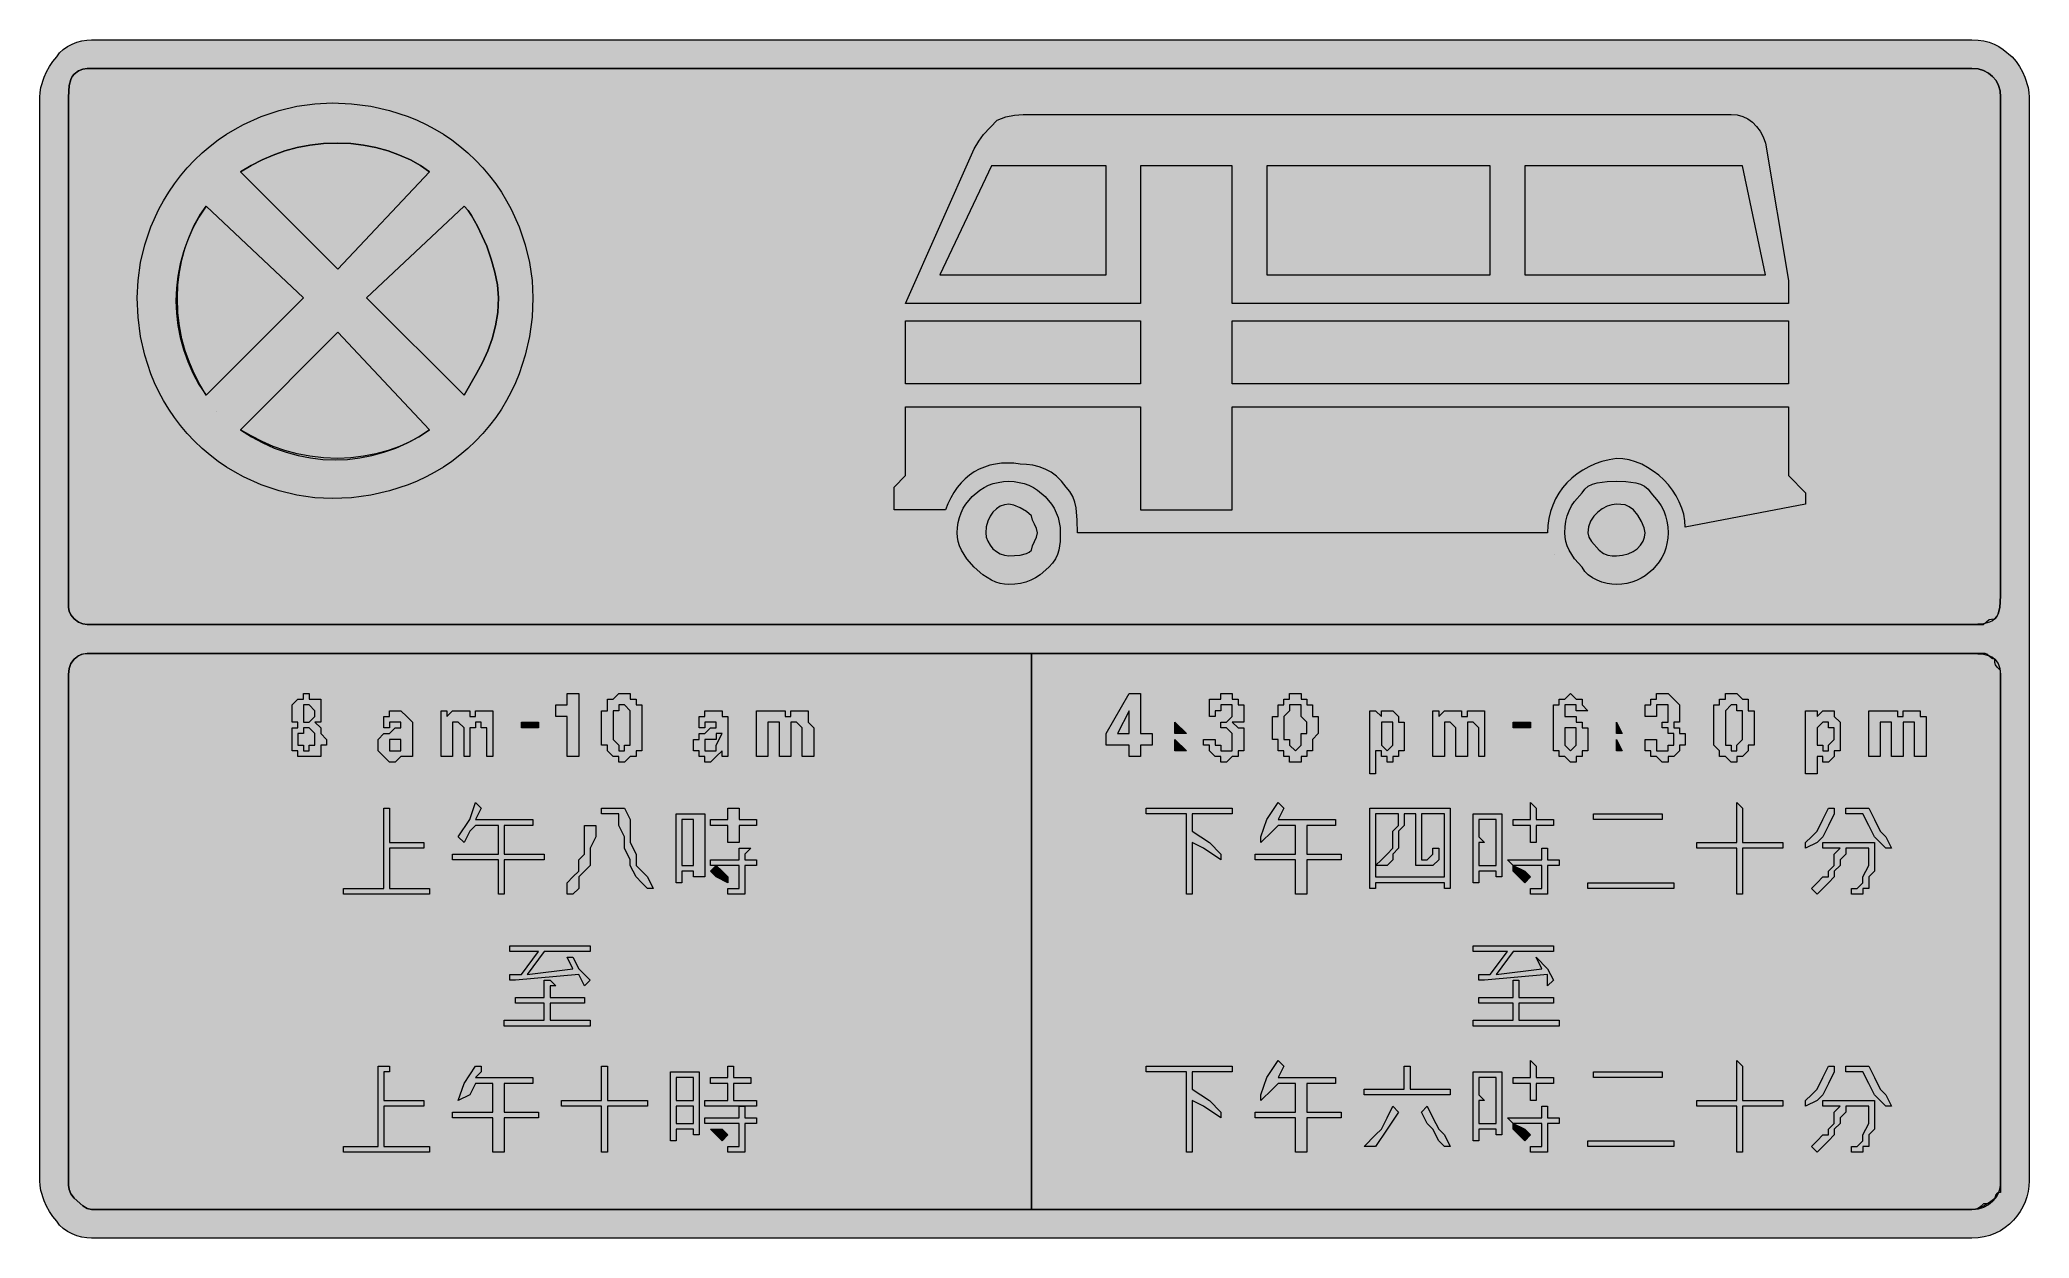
# Model space of a CAD drawing. Header units: metres. Extents: x 76 to 493, y 11 to 261.
import ezdxf

# ---------------------------------------------------------------- set-up
doc = ezdxf.new("R2010")
doc.units = ezdxf.units.M
for name, color, linetype, true_color in [('FILL_BLACK_000000', 7, 'Continuous', 0x000000), ('FILL_PINK_E1E1E1', 7, 'Continuous', 0xe1e1e1), ('FILL_WHITE_FFFFFF', 7, 'Continuous', 0xffffff), ('FILL_YELLOW_FFFF00', 7, 'Continuous', 0xffff00), ('STROKE_BLACK_000000', 7, 'Continuous', 0x000000)]:
    doc.layers.add(name, color=color, linetype=linetype, true_color=true_color)

msp = doc.modelspace()

# ---------------------------------------------------------------- hatches: boundary and pattern name
at = {"layer": 'FILL_BLACK_000000', "true_color": 0x000000}
h = msp.add_hatch(color=7, dxfattribs=at)
h.dxf.hatch_style = 1
h.paths.add_polyline_path([(483.18, 261.13), (484.3, 260.85), (485.34, 260.46), (486.33, 259.95), (487.27, 259.33), (489.09, 257.76), (489.93, 256.81), (490.67, 255.77), (491.28, 254.68), (491.79, 253.56), (492.47, 251.35), (492.63, 250.31), (492.69, 249.36), (492.69, 22.56), (492.63, 21.44), (492.47, 20.32), (492.2, 19.22), (491.83, 18.15), (491.36, 17.12), (490.79, 16.13), (490.13, 15.19), (489.39, 14.31), (488.56, 13.5), (487.65, 12.77), (486.66, 12.13), (485.6, 11.59), (484.47, 11.15), (483.27, 10.83), (482.01, 10.63), (480.69, 10.56), (87.09, 10.56), (86.14, 10.62), (85.12, 10.78), (84.07, 11.07), (83.04, 11.46), (82.06, 11.97), (81.18, 12.58), (80.45, 13.32), (79.89, 14.16), (79.05, 15.11), (78.31, 16.15), (77.7, 17.24), (77.19, 18.36), (76.51, 20.57), (76.35, 21.61), (76.29, 22.56), (76.29, 249.36), (76.35, 250.31), (76.51, 251.35), (77.19, 253.56), (77.7, 254.68), (78.31, 255.77), (79.05, 256.81), (79.89, 257.76), (80.45, 258.6), (81.18, 259.33), (82.06, 259.95), (83.04, 260.46), (84.07, 260.85), (85.12, 261.13), (86.14, 261.3), (87.09, 261.36), (480.69, 261.36), (481.99, 261.3), (483.18, 261.13)])
h.paths.add_polyline_path([(82.44, 20.76), (82.8, 19.86), (83.49, 18.96), (85.29, 17.31), (86.19, 16.77), (87.09, 16.56), (480.69, 16.56), (481.78, 16.77), (483.09, 17.31), (484.4, 18.08), (485.49, 18.96), (486.18, 19.86), (486.54, 20.76), (486.67, 21.66), (486.69, 22.56), (486.69, 126.96), (486.69, 129.36), (486, 130.07), (485.64, 130.56), (485.51, 131.05), (485.49, 131.76), (485.09, 131.81), (484.78, 131.95), (484.29, 132.36), (483.8, 132.77), (483.49, 132.91), (483.09, 132.96), (480.69, 132.96), (87.09, 132.96), (86.19, 132.94), (85.29, 132.81), (84.39, 132.45), (83.49, 131.76), (82.8, 130.84), (82.44, 129.81), (82.31, 128.55), (82.29, 126.96), (82.29, 22.56), (82.31, 21.66), (82.44, 20.76)], flags=16)
h.paths.add_polyline_path([(483.8, 139.65), (484.29, 140.01), (484.78, 140.14), (485.49, 140.16), (485.89, 140.66), (486.18, 141.25), (486.54, 142.56), (486.69, 144.96), (486.69, 249.36), (486.58, 250.65), (486.26, 251.82), (485.74, 252.84), (485.04, 253.71), (484.17, 254.41), (483.15, 254.93), (481.98, 255.25), (480.69, 255.36), (87.09, 255.36), (86.19, 255.34), (85.29, 255.21), (84.39, 254.85), (83.49, 254.16), (83.09, 253.66), (82.8, 253.07), (82.44, 251.76), (82.29, 249.36), (82.29, 144.96), (82.29, 142.56), (82.44, 141.81), (82.8, 141.04), (83.49, 140.16), (84.39, 139.47), (85.29, 139.11), (86.19, 138.98), (87.09, 138.96), (480.69, 138.96), (483.09, 138.96), (483.8, 139.65)], flags=16)
h = msp.add_hatch(color=7, dxfattribs=at)
h.dxf.hatch_style = 1
h.paths.add_polyline_path([(175.86, 189.56), (174.98, 187.7), (174, 185.86), (172.91, 184.07), (171.72, 182.32), (170.42, 180.62), (169.01, 178.96), (167.49, 177.36), (165.89, 175.84), (164.23, 174.43), (162.53, 173.13), (160.78, 171.94), (158.99, 170.85), (157.15, 169.87), (155.29, 168.99), (153.39, 168.21), (149.51, 166.94), (145.55, 166.05), (141.54, 165.53), (137.49, 165.36), (133.84, 165.53), (130.12, 166.05), (126.37, 166.94), (122.64, 168.21), (118.96, 169.87), (117.16, 170.85), (115.38, 171.94), (113.64, 173.13), (111.95, 174.43), (110.29, 175.84), (108.69, 177.36), (107.17, 178.96), (105.76, 180.62), (104.46, 182.32), (103.27, 184.07), (102.18, 185.86), (101.2, 187.7), (100.32, 189.56), (99.54, 191.46), (98.27, 195.34), (97.38, 199.3), (96.86, 203.31), (96.69, 207.36), (96.86, 211.01), (97.38, 214.73), (98.27, 218.48), (99.54, 222.21), (101.2, 225.89), (102.18, 227.69), (103.27, 229.47), (104.46, 231.21), (105.76, 232.9), (107.17, 234.56), (108.69, 236.16), (110.29, 237.68), (111.95, 239.09), (113.64, 240.39), (115.38, 241.58), (117.16, 242.67), (118.96, 243.65), (122.64, 245.31), (126.37, 246.58), (130.12, 247.47), (133.84, 247.99), (137.49, 248.16), (141.54, 247.99), (145.55, 247.47), (149.51, 246.58), (153.39, 245.31), (155.29, 244.53), (157.15, 243.65), (158.99, 242.67), (160.78, 241.58), (162.53, 240.39), (164.23, 239.09), (165.89, 237.68), (167.49, 236.16), (169.01, 234.56), (170.42, 232.9), (171.72, 231.21), (172.91, 229.47), (174, 227.69), (174.98, 225.89), (176.64, 222.21), (177.91, 218.48), (178.8, 214.73), (179.32, 211.01), (179.49, 207.36), (179.32, 203.31), (178.8, 199.3), (177.91, 195.34), (176.64, 191.46), (175.86, 189.56)])
h.paths.add_polyline_path([(125.37, 175.92), (127.85, 175.03), (130.37, 174.35), (132.93, 173.85), (135.5, 173.56), (138.09, 173.46), (140.68, 173.56), (143.25, 173.85), (145.81, 174.35), (148.33, 175.03), (150.81, 175.92), (153.24, 177), (155.6, 178.28), (157.89, 179.76), (138.69, 200.16), (118.29, 179.76), (120.58, 178.28), (122.94, 177), (125.37, 175.92)], flags=16)
h.paths.add_polyline_path([(170.04, 196.26), (170.96, 198.8), (171.67, 201.47), (172.13, 204.32), (172.29, 207.36), (172.08, 210.06), (171.54, 212.76), (170.77, 215.46), (169.89, 218.16), (167.94, 222.36), (166.68, 224.57), (165.94, 225.61), (165.09, 226.56), (144.69, 207.36), (165.09, 186.96), (167.73, 191.5), (168.95, 193.84), (170.04, 196.26)], flags=16)
h.paths.add_polyline_path([(151.6, 237.24), (149.19, 238.11), (146.66, 238.81), (144.05, 239.33), (141.39, 239.65), (138.69, 239.76), (135.65, 239.65), (132.8, 239.33), (130.13, 238.81), (127.59, 238.11), (125.17, 237.24), (122.83, 236.22), (120.54, 235.05), (118.29, 233.76), (138.69, 213.36), (157.89, 233.76), (155.98, 235.05), (153.88, 236.22), (151.6, 237.24)], flags=16)
h.paths.add_polyline_path([(111.09, 226.56), (109.61, 224.27), (108.33, 221.91), (107.25, 219.48), (106.37, 217), (105.68, 214.48), (105.18, 211.92), (104.89, 209.35), (104.79, 206.76), (104.89, 204.17), (105.18, 201.6), (105.68, 199.04), (106.37, 196.52), (107.25, 194.04), (108.33, 191.61), (109.61, 189.25), (111.09, 186.96), (131.49, 207.36), (111.09, 226.56)], flags=16)
h = msp.add_hatch(color=7, dxfattribs=at)
h.dxf.hatch_style = 1
h.paths.add_polyline_path([(306.69, 234.96), (306.69, 206.16), (257.49, 206.16), (271.89, 238.56), (272.81, 240.17), (273.84, 241.56), (276.69, 244.56), (278.49, 245.25), (280.29, 245.61), (282.09, 245.74), (283.89, 245.76), (430.29, 245.76), (431.58, 245.65), (432.76, 245.33), (433.83, 244.81), (434.79, 244.11), (435.63, 243.24), (436.36, 242.22), (436.98, 241.05), (437.49, 239.76), (442.29, 210.96), (442.29, 206.16), (325.89, 206.16), (325.89, 215.76), (325.89, 234.96), (306.69, 234.96)])
h.paths.add_polyline_path([(333.09, 234.96), (333.09, 212.16), (379.89, 212.16), (379.89, 234.96), (333.09, 234.96)], flags=16)
h.paths.add_polyline_path([(432.69, 234.96), (387.09, 234.96), (387.09, 212.16), (437.49, 212.16), (432.69, 234.96)], flags=16)
h.paths.add_polyline_path([(264.69, 212.16), (299.49, 212.16), (299.49, 234.96), (275.49, 234.96), (264.69, 212.16)], flags=16)
h = msp.add_hatch(color=7, dxfattribs=at)
h.dxf.hatch_style = 1
h.paths.add_polyline_path([(306.69, 202.56), (306.69, 189.36), (257.49, 189.36), (257.49, 202.56), (306.69, 202.56)])
h = msp.add_hatch(color=7, dxfattribs=at)
h.dxf.hatch_style = 1
h.paths.add_polyline_path([(442.29, 189.36), (325.89, 189.36), (325.89, 202.56), (442.29, 202.56), (442.29, 189.36)])
h = msp.add_hatch(color=7, dxfattribs=at)
h.dxf.hatch_style = 1
h.paths.add_polyline_path([(293.45, 160.84), (293.19, 163.41), (292.9, 164.62), (292.48, 165.75), (291.88, 166.81), (291.09, 167.76), (290.14, 169), (289.08, 170.03), (287.95, 170.86), (286.74, 171.51), (285.48, 171.99), (284.17, 172.32), (282.84, 172.5), (281.49, 172.56), (280.15, 172.73), (278.85, 172.79), (277.58, 172.74), (276.35, 172.58), (275.16, 172.32), (274.02, 171.95), (272.93, 171.48), (271.89, 170.91), (270.91, 170.24), (269.98, 169.48), (269.12, 168.62), (268.33, 167.67), (267.6, 166.62), (266.95, 165.49), (266.38, 164.27), (265.89, 162.96), (255.09, 162.96), (255.09, 167.76), (257.49, 170.16), (257.49, 184.56), (306.69, 184.56), (306.69, 162.96), (325.89, 162.96), (325.89, 184.56), (442.29, 184.56), (442.29, 170.16), (445.89, 166.56), (445.89, 164.16), (420.69, 159.36), (420.61, 160.71), (420.37, 162.05), (419.98, 163.36), (419.45, 164.65), (418.8, 165.89), (418.03, 167.08), (417.16, 168.21), (416.19, 169.26), (415.14, 170.23), (414.01, 171.1), (412.82, 171.87), (411.58, 172.52), (410.29, 173.05), (408.98, 173.44), (407.64, 173.68), (406.29, 173.76), (404.74, 173.48), (403.26, 173.09), (401.84, 172.59), (400.5, 172), (399.23, 171.3), (398.04, 170.51), (396.94, 169.63), (395.94, 168.66), (395.03, 167.61), (394.23, 166.47), (393.54, 165.26), (392.96, 163.97), (392.5, 162.62), (392.16, 161.19), (391.96, 159.71), (391.89, 158.16), (293.49, 158.16), (293.45, 160.84)])
h = msp.add_hatch(color=7, dxfattribs=at)
h.dxf.hatch_style = 1
h.paths.add_polyline_path([(289.59, 154.56), (289.3, 153.66), (288.88, 152.76), (288.28, 151.86), (287.49, 150.96), (285.67, 149.38), (284.73, 148.77), (283.74, 148.26), (282.7, 147.87), (281.58, 147.58), (280.39, 147.42), (279.09, 147.36), (278.19, 147.42), (277.29, 147.58), (276.39, 147.87), (275.49, 148.26), (273.69, 149.38), (271.89, 150.96), (270.32, 152.76), (269.19, 154.56), (268.8, 155.46), (268.52, 156.36), (268.35, 157.26), (268.29, 158.16), (268.35, 159.27), (268.51, 160.35), (268.77, 161.38), (269.13, 162.38), (269.59, 163.32), (270.13, 164.21), (271.44, 165.81), (273.04, 167.12), (273.93, 167.66), (274.87, 168.12), (275.87, 168.48), (276.9, 168.74), (277.98, 168.9), (279.09, 168.96), (280.2, 168.9), (281.28, 168.74), (282.31, 168.48), (283.31, 168.12), (284.25, 167.66), (285.14, 167.12), (286.74, 165.81), (288.05, 164.21), (288.59, 163.32), (289.05, 162.38), (289.41, 161.38), (289.67, 160.35), (289.83, 159.27), (289.89, 158.16), (289.85, 156.36), (289.59, 154.56)])
h.paths.add_polyline_path([(284.49, 159.96), (284.08, 160.86), (283.89, 161.76), (282.8, 162.64), (281.49, 163.41), (280.18, 163.95), (279.09, 164.16), (278.19, 164.05), (277.33, 163.73), (276.52, 163.21), (275.79, 162.51), (275.18, 161.64), (274.7, 160.62), (274.4, 159.45), (274.29, 158.16), (274.4, 157.26), (274.7, 156.4), (275.18, 155.59), (275.79, 154.86), (276.52, 154.25), (277.33, 153.77), (278.19, 153.47), (279.09, 153.36), (281.49, 153.51), (282.8, 153.87), (283.39, 154.16), (283.89, 154.56), (284.08, 155.46), (284.49, 156.36), (284.9, 157.26), (285.09, 158.16), (284.9, 159.06), (284.49, 159.96)], flags=16)
h = msp.add_hatch(color=7, dxfattribs=at)
h.dxf.hatch_style = 1
h.paths.add_polyline_path([(416.87, 155.97), (416.61, 154.94), (416.25, 153.94), (415.79, 153), (415.25, 152.11), (413.94, 150.51), (412.34, 149.2), (411.45, 148.66), (410.51, 148.2), (409.51, 147.84), (408.48, 147.58), (407.4, 147.42), (406.29, 147.36), (405.34, 147.42), (404.32, 147.58), (403.27, 147.87), (402.24, 148.26), (401.26, 148.77), (400.38, 149.38), (399.65, 150.12), (399.09, 150.96), (397.52, 152.76), (396.39, 154.56), (396, 155.46), (395.72, 156.36), (395.55, 157.26), (395.49, 158.16), (395.55, 159.46), (395.72, 160.65), (396, 161.77), (396.39, 162.81), (396.9, 163.8), (397.52, 164.74), (399.09, 166.56), (399.65, 167.35), (400.38, 167.95), (401.26, 168.37), (402.24, 168.66), (404.32, 168.92), (406.29, 168.96), (408.26, 168.92), (410.34, 168.66), (411.32, 168.37), (412.2, 167.95), (412.93, 167.35), (413.49, 166.56), (415.06, 164.74), (415.68, 163.8), (416.19, 162.81), (416.58, 161.77), (416.86, 160.65), (417.03, 159.46), (417.09, 158.16), (417.03, 157.05), (416.87, 155.97)])
h.paths.add_polyline_path([(411.54, 160.56), (410.77, 161.87), (409.89, 162.96), (408.99, 163.65), (408.09, 164.01), (407.19, 164.14), (406.29, 164.16), (405.34, 164.05), (404.34, 163.73), (403.34, 163.21), (402.39, 162.51), (401.56, 161.64), (400.89, 160.62), (400.45, 159.45), (400.29, 158.16), (400.5, 157.26), (401.04, 156.36), (402.69, 154.56), (403.59, 153.87), (404.49, 153.51), (405.39, 153.38), (406.29, 153.36), (407.58, 153.47), (408.75, 153.77), (409.77, 154.25), (410.64, 154.86), (411.34, 155.59), (411.86, 156.4), (412.18, 157.26), (412.29, 158.16), (412.08, 159.25), (411.54, 160.56)], flags=16)
h = msp.add_hatch(color=7, dxfattribs=at)
h.dxf.hatch_style = 1
h.paths.add_polyline_path([(480.69, 132.96), (483.09, 132.81), (484.4, 132.45), (484.99, 132.16), (485.49, 131.76), (486.18, 130.84), (486.54, 129.81), (486.67, 128.55), (486.69, 126.96), (486.69, 22.56), (486.69, 20.16), (486.29, 20.11), (486, 19.97), (485.64, 19.56), (485.49, 18.96), (484.78, 18.27), (484.29, 17.91), (483.8, 17.78), (483.09, 17.76), (482.38, 17.07), (481.89, 16.71), (481.4, 16.58), (480.69, 16.56), (283.89, 16.56), (283.89, 132.96), (480.69, 132.96)])
h = msp.add_hatch(color=7, dxfattribs=at)
h.dxf.hatch_style = 1
h.paths.add_polyline_path([(136.29, 114.96), (136.29, 113.76), (135.09, 113.76), (135.09, 112.56), (135.09, 111.36), (133.89, 111.36), (132.69, 111.36), (131.49, 111.36), (130.29, 111.36), (130.29, 112.56), (129.09, 112.56), (129.09, 113.76), (129.09, 114.96), (129.09, 116.16), (129.09, 117.36), (130.29, 117.36), (130.29, 118.56), (129.09, 118.56), (129.09, 119.76), (129.09, 120.96), (129.09, 122.16), (130.29, 123.36), (131.49, 123.36), (131.49, 124.56), (132.69, 124.56), (132.69, 123.36), (133.89, 123.36), (135.09, 123.36), (135.09, 122.16), (135.09, 120.96), (135.09, 119.76), (135.09, 118.56), (133.89, 118.56), (135.09, 117.36), (135.09, 116.16), (136.29, 114.96)])
h.paths.add_polyline_path([(130.29, 114.96), (130.29, 113.76), (131.49, 113.76), (131.49, 112.56), (132.69, 112.56), (132.69, 113.76), (133.89, 113.76), (133.89, 114.96), (133.89, 116.16), (132.69, 117.36), (131.49, 117.36), (131.49, 116.16), (130.29, 116.16), (130.29, 114.96)], flags=16)
h.paths.add_polyline_path([(131.49, 122.16), (131.49, 120.96), (131.49, 119.76), (131.49, 118.56), (132.69, 118.56), (133.89, 119.76), (133.89, 120.96), (132.69, 122.16), (131.49, 122.16)], flags=16)
h = msp.add_hatch(color=7, dxfattribs=at)
h.dxf.hatch_style = 1
h.paths.add_polyline_path([(149.49, 119.76), (149.49, 120.96), (150.69, 120.96), (151.89, 120.96), (153.09, 119.76), (154.29, 118.56), (154.29, 117.36), (154.29, 111.36), (151.89, 111.36), (150.69, 110.16), (149.49, 110.16), (148.29, 111.36), (147.09, 112.56), (147.09, 113.76), (147.09, 114.96), (148.29, 116.16), (149.49, 116.16), (150.69, 117.36), (151.89, 117.36), (151.89, 118.56), (150.69, 118.56), (149.49, 118.56), (149.49, 117.36), (148.29, 117.36), (148.29, 118.56), (148.29, 119.76), (149.49, 119.76)])
h.paths.add_polyline_path([(150.69, 114.96), (149.49, 114.96), (149.49, 113.76), (149.49, 112.56), (150.69, 112.56), (151.89, 112.56), (151.89, 113.76), (151.89, 114.96), (150.69, 114.96)], flags=16)
h = msp.add_hatch(color=7, dxfattribs=at)
h.dxf.hatch_style = 1
h.paths.add_polyline_path([(162.69, 111.36), (160.29, 111.36), (160.29, 120.96), (161.49, 120.96), (161.49, 119.76), (162.69, 120.96), (163.89, 120.96), (165.09, 120.96), (166.29, 120.96), (166.29, 119.76), (167.49, 119.76), (167.49, 120.96), (168.69, 120.96), (169.89, 120.96), (171.09, 120.96), (171.09, 119.76), (171.09, 118.56), (171.09, 117.36), (171.09, 111.36), (169.89, 111.36), (169.89, 116.16), (169.89, 117.36), (168.69, 117.36), (168.69, 118.56), (167.49, 118.56), (167.49, 117.36), (166.29, 117.36), (166.29, 111.36), (165.09, 111.36), (165.09, 116.16), (165.09, 117.36), (163.89, 118.56), (162.69, 118.56), (162.69, 117.36), (162.69, 116.16), (162.69, 111.36)])
h = msp.add_hatch(color=7, dxfattribs=at)
h.dxf.hatch_style = 1
h.paths.add_polyline_path([(186.69, 111.36), (186.69, 119.76), (184.29, 119.76), (184.29, 122.16), (185.49, 122.16), (186.69, 122.16), (186.69, 123.36), (186.69, 124.56), (189.09, 124.56), (189.09, 111.36), (186.69, 111.36)])
h = msp.add_hatch(color=7, dxfattribs=at)
h.dxf.hatch_style = 1
h.paths.add_polyline_path([(193.89, 119.76), (193.89, 120.96), (195.09, 120.96), (195.09, 122.16), (195.09, 123.36), (196.29, 123.36), (197.49, 124.56), (198.69, 124.56), (199.89, 124.56), (199.89, 123.36), (201.09, 123.36), (201.09, 122.16), (202.29, 122.16), (202.29, 120.96), (202.29, 119.76), (202.29, 118.56), (202.29, 117.36), (202.29, 116.16), (202.29, 114.96), (202.29, 113.76), (202.29, 112.56), (201.09, 112.56), (201.09, 111.36), (199.89, 111.36), (198.69, 110.16), (197.49, 110.16), (197.49, 111.36), (196.29, 111.36), (195.09, 112.56), (195.09, 113.76), (193.89, 113.76), (193.89, 114.96), (193.89, 116.16), (193.89, 117.36), (193.89, 118.56), (193.89, 119.76)])
h.paths.add_polyline_path([(196.29, 116.16), (196.29, 114.96), (197.49, 113.76), (197.49, 112.56), (198.69, 112.56), (198.69, 113.76), (199.89, 113.76), (199.89, 114.96), (199.89, 116.16), (199.89, 117.36), (199.89, 118.56), (199.89, 119.76), (199.89, 120.96), (198.69, 122.16), (197.49, 122.16), (197.49, 120.96), (196.29, 120.96), (196.29, 119.76), (196.29, 118.56), (196.29, 117.36), (196.29, 116.16)], flags=16)
h = msp.add_hatch(color=7, dxfattribs=at)
h.dxf.hatch_style = 1
h.paths.add_polyline_path([(214.29, 119.76), (215.49, 119.76), (215.49, 120.96), (216.69, 120.96), (217.89, 120.96), (219.09, 120.96), (219.09, 119.76), (220.29, 119.76), (220.29, 118.56), (220.29, 117.36), (220.29, 111.36), (219.09, 111.36), (219.09, 112.56), (217.89, 111.36), (216.69, 110.16), (215.49, 110.16), (215.49, 111.36), (214.29, 111.36), (214.29, 112.56), (213.09, 112.56), (213.09, 113.76), (213.09, 114.96), (214.29, 114.96), (214.29, 116.16), (215.49, 116.16), (216.69, 117.36), (217.89, 117.36), (217.89, 118.56), (216.69, 118.56), (215.49, 118.56), (215.49, 117.36), (214.29, 117.36), (214.29, 118.56), (214.29, 119.76)])
h.paths.add_polyline_path([(215.49, 113.76), (215.49, 112.56), (216.69, 112.56), (217.89, 112.56), (217.89, 113.76), (219.09, 116.16), (217.89, 116.16), (217.89, 114.96), (216.69, 114.96), (215.49, 114.96), (215.49, 113.76)], flags=16)
h = msp.add_hatch(color=7, dxfattribs=at)
h.dxf.hatch_style = 1
h.paths.add_polyline_path([(231.09, 120.96), (232.29, 120.96), (232.29, 119.76), (233.49, 119.76), (233.49, 120.96), (234.69, 120.96), (235.89, 120.96), (237.09, 120.96), (237.09, 119.76), (237.09, 118.56), (238.29, 117.36), (238.29, 111.36), (235.89, 111.36), (235.89, 116.16), (235.89, 117.36), (234.69, 118.56), (233.49, 118.56), (233.49, 117.36), (233.49, 111.36), (231.09, 111.36), (231.09, 116.16), (231.09, 117.36), (231.09, 118.56), (229.89, 118.56), (228.69, 118.56), (228.69, 117.36), (228.69, 116.16), (228.69, 111.36), (226.29, 111.36), (226.29, 120.96), (228.69, 120.96), (229.89, 120.96), (231.09, 120.96)])
h = msp.add_hatch(color=7, dxfattribs=at)
h.dxf.hatch_style = 1
h.paths.add_polyline_path([(180.69, 118.56), (180.69, 117.36), (177.09, 117.36), (177.09, 118.56), (180.69, 118.56)])
h = msp.add_hatch(color=7, dxfattribs=at)
h.dxf.hatch_style = 1
h.paths.add_polyline_path([(156.69, 92.16), (149.49, 92.16), (149.49, 83.76), (157.89, 83.76), (157.89, 82.56), (139.89, 82.56), (139.89, 83.76), (148.29, 83.76), (148.29, 100.56), (149.49, 100.56), (149.49, 93.36), (156.69, 93.36), (156.69, 92.16)])
h = msp.add_hatch(color=7, dxfattribs=at)
h.dxf.hatch_style = 1
h.paths.add_polyline_path([(179.49, 98.16), (179.49, 96.96), (173.49, 96.96), (173.49, 90.96), (181.89, 90.96), (181.89, 89.76), (173.49, 89.76), (173.49, 82.56), (172.29, 82.56), (172.29, 89.76), (162.69, 89.76), (162.69, 90.96), (172.29, 90.96), (172.29, 96.96), (167.49, 96.96), (166.29, 95.76), (165.09, 93.36), (163.89, 94.56), (166.29, 98.16), (167.49, 101.76), (168.69, 100.56), (167.49, 98.16), (179.49, 98.16)])
h = msp.add_hatch(color=7, dxfattribs=at)
h.dxf.hatch_style = 1
h.paths.add_polyline_path([(199.89, 89.76), (198.69, 92.16), (198.69, 94.56), (197.49, 96.96), (197.49, 99.36), (193.89, 99.36), (193.89, 100.56), (198.69, 100.56), (199.89, 98.16), (199.89, 95.76), (199.89, 93.36), (201.09, 90.96), (201.09, 88.56), (202.29, 87.36), (203.49, 86.16), (204.69, 83.76), (203.49, 83.76), (202.29, 84.96), (201.09, 86.16), (199.89, 88.56), (199.89, 89.76)])
h = msp.add_hatch(color=7, dxfattribs=at)
h.dxf.hatch_style = 1
h.paths.add_polyline_path([(220.29, 96.96), (217.89, 96.96), (216.69, 96.96), (216.69, 98.16), (217.89, 98.16), (220.29, 98.16), (220.29, 100.56), (221.49, 100.56), (222.69, 100.56), (222.69, 98.16), (226.29, 98.16), (226.29, 96.96), (222.69, 96.96), (222.69, 94.56), (222.69, 93.36), (220.29, 93.36), (220.29, 94.56), (220.29, 96.96)])
h = msp.add_hatch(color=7, dxfattribs=at)
h.dxf.hatch_style = 1
h.paths.add_polyline_path([(189.09, 83.76), (187.89, 82.56), (186.69, 82.56), (186.69, 83.76), (186.69, 84.96), (187.89, 86.16), (189.09, 87.36), (189.09, 89.76), (190.29, 90.96), (190.29, 93.36), (190.29, 94.56), (190.29, 96.96), (192.69, 96.96), (192.69, 95.76), (192.69, 94.56), (191.49, 92.16), (191.49, 89.76), (191.49, 88.56), (190.29, 87.36), (189.09, 86.16), (189.09, 83.76)])
h = msp.add_hatch(color=7, dxfattribs=at)
h.dxf.hatch_style = 1
h.paths.add_polyline_path([(214.29, 99.36), (215.49, 99.36), (215.49, 86.16), (214.29, 86.16), (213.09, 86.16), (213.09, 87.36), (210.69, 87.36), (210.69, 84.96), (209.49, 84.96), (209.49, 99.36), (214.29, 99.36)])
h.paths.add_polyline_path([(210.69, 92.16), (210.69, 88.56), (213.09, 88.56), (213.09, 92.16), (213.09, 93.36), (213.09, 94.56), (213.09, 98.16), (210.69, 98.16), (210.69, 94.56), (210.69, 93.36), (210.69, 92.16)], flags=16)
h = msp.add_hatch(color=7, dxfattribs=at)
h.dxf.hatch_style = 1
h.paths.add_polyline_path([(216.69, 88.56), (216.69, 89.76), (222.69, 89.76), (222.69, 92.16), (223.89, 92.16), (225.09, 92.16), (223.89, 90.96), (223.89, 89.76), (225.09, 89.76), (226.29, 89.76), (226.29, 88.56), (225.09, 88.56), (223.89, 88.56), (223.89, 83.76), (223.89, 82.56), (221.49, 82.56), (220.29, 82.56), (220.29, 83.76), (221.49, 83.76), (222.69, 83.76), (222.69, 88.56), (216.69, 88.56)])
h = msp.add_hatch(color=7, dxfattribs=at)
h.dxf.hatch_style = 1
h.paths.add_polyline_path([(217.89, 88.56), (219.09, 87.36), (220.29, 86.16), (220.29, 84.96), (217.89, 86.16), (216.69, 87.36), (217.89, 88.56)])
h = msp.add_hatch(color=7, dxfattribs=at)
h.dxf.hatch_style = 1
h.paths.add_polyline_path([(174.69, 64.56), (174.69, 65.76), (177.09, 65.76), (180.69, 70.56), (174.69, 70.56), (174.69, 71.76), (191.49, 71.76), (191.49, 70.56), (181.89, 70.56), (178.29, 65.76), (187.89, 66.96), (186.69, 69.36), (187.89, 69.36), (189.09, 66.96), (191.49, 64.56), (190.29, 63.36), (189.09, 65.76), (175.89, 64.56), (174.69, 64.56)])
h = msp.add_hatch(color=7, dxfattribs=at)
h.dxf.hatch_style = 1
h.paths.add_polyline_path([(191.49, 56.16), (191.49, 54.96), (173.49, 54.96), (173.49, 56.16), (181.89, 56.16), (181.89, 59.76), (175.89, 59.76), (175.89, 60.96), (181.89, 60.96), (181.89, 64.56), (183.09, 64.56), (184.29, 63.36), (183.09, 63.36), (183.09, 60.96), (190.29, 60.96), (190.29, 59.76), (183.09, 59.76), (183.09, 56.16), (191.49, 56.16)])
h = msp.add_hatch(color=7, dxfattribs=at)
h.dxf.hatch_style = 1
h.paths.add_polyline_path([(139.89, 29.76), (147.09, 29.76), (147.09, 46.56), (148.29, 46.56), (149.49, 46.56), (149.49, 45.36), (148.29, 45.36), (148.29, 39.36), (156.69, 39.36), (156.69, 38.16), (148.29, 38.16), (148.29, 29.76), (157.89, 29.76), (157.89, 28.56), (139.89, 28.56), (139.89, 29.76)])
h = msp.add_hatch(color=7, dxfattribs=at)
h.dxf.hatch_style = 1
h.paths.add_polyline_path([(173.49, 35.76), (173.49, 28.56), (171.09, 28.56), (171.09, 35.76), (162.69, 35.76), (162.69, 36.96), (171.09, 36.96), (171.09, 42.96), (167.49, 42.96), (166.29, 40.56), (163.89, 39.36), (165.09, 42.96), (167.49, 46.56), (168.69, 46.56), (168.69, 45.36), (167.49, 44.16), (179.49, 44.16), (179.49, 42.96), (173.49, 42.96), (173.49, 36.96), (180.69, 36.96), (180.69, 35.76), (173.49, 35.76)])
h = msp.add_hatch(color=7, dxfattribs=at)
h.dxf.hatch_style = 1
h.paths.add_polyline_path([(203.49, 39.36), (203.49, 38.16), (195.09, 38.16), (195.09, 28.56), (193.89, 28.56), (193.89, 38.16), (185.49, 38.16), (185.49, 39.36), (193.89, 39.36), (193.89, 46.56), (195.09, 46.56), (195.09, 39.36), (203.49, 39.36)])
h = msp.add_hatch(color=7, dxfattribs=at)
h.dxf.hatch_style = 1
h.paths.add_polyline_path([(225.09, 42.96), (221.49, 42.96), (221.49, 39.36), (226.29, 39.36), (226.29, 38.16), (215.49, 38.16), (215.49, 39.36), (220.29, 39.36), (220.29, 42.96), (216.69, 42.96), (216.69, 44.16), (220.29, 44.16), (220.29, 46.56), (221.49, 46.56), (221.49, 44.16), (225.09, 44.16), (225.09, 42.96)])
h = msp.add_hatch(color=7, dxfattribs=at)
h.dxf.hatch_style = 1
h.paths.add_polyline_path([(214.29, 45.36), (214.29, 32.16), (213.09, 32.16), (213.09, 33.36), (210.69, 33.36), (209.49, 33.36), (209.49, 30.96), (208.29, 30.96), (208.29, 45.36), (214.29, 45.36)])
h.paths.add_polyline_path([(210.69, 44.16), (209.49, 44.16), (209.49, 39.36), (210.69, 39.36), (213.09, 39.36), (213.09, 44.16), (210.69, 44.16)], flags=16)
h.paths.add_polyline_path([(213.09, 38.16), (210.69, 38.16), (209.49, 38.16), (209.49, 34.56), (210.69, 34.56), (213.09, 34.56), (213.09, 38.16)], flags=16)
h = msp.add_hatch(color=7, dxfattribs=at)
h.dxf.hatch_style = 1
h.paths.add_polyline_path([(216.69, 34.56), (215.49, 34.56), (215.49, 35.76), (216.69, 35.76), (222.69, 35.76), (222.69, 38.16), (223.89, 38.16), (223.89, 36.96), (223.89, 35.76), (226.29, 35.76), (226.29, 34.56), (223.89, 34.56), (223.89, 29.76), (223.89, 28.56), (222.69, 28.56), (221.49, 28.56), (220.29, 28.56), (220.29, 29.76), (222.69, 29.76), (222.69, 34.56), (216.69, 34.56)])
h = msp.add_hatch(color=7, dxfattribs=at)
h.dxf.hatch_style = 1
h.paths.add_polyline_path([(216.69, 33.36), (219.09, 33.36), (220.29, 32.16), (219.09, 30.96), (217.89, 32.16), (216.69, 33.36)])
at = {"layer": 'FILL_PINK_E1E1E1', "true_color": 0xe1e1e1}
h = msp.add_hatch(color=7, dxfattribs=at)
h.dxf.hatch_style = 1
h.paths.add_polyline_path([(118.29, 233.76), (120.54, 235.05), (122.83, 236.22), (125.17, 237.24), (127.59, 238.11), (130.13, 238.81), (132.8, 239.33), (135.65, 239.65), (138.69, 239.76), (141.39, 239.65), (144.05, 239.33), (146.66, 238.81), (149.19, 238.11), (151.6, 237.24), (153.88, 236.22), (155.98, 235.05), (157.89, 233.76), (138.69, 213.36), (118.29, 233.76)])
h = msp.add_hatch(color=7, dxfattribs=at)
h.dxf.hatch_style = 1
h.paths.add_polyline_path([(109.8, 189.21), (108.63, 191.5), (107.61, 193.84), (106.74, 196.26), (106.04, 198.8), (105.52, 201.47), (105.2, 204.32), (105.09, 207.36), (105.2, 210.06), (105.52, 212.72), (106.04, 215.33), (106.74, 217.86), (107.61, 220.27), (108.63, 222.55), (109.8, 224.65), (111.09, 226.56), (131.49, 207.36), (111.09, 186.96), (109.8, 189.21)])
h = msp.add_hatch(color=7, dxfattribs=at)
h.dxf.hatch_style = 1
h.paths.add_polyline_path([(165.09, 226.56), (165.94, 225.61), (166.68, 224.57), (167.94, 222.36), (169.89, 218.16), (170.77, 215.46), (171.54, 212.76), (172.08, 210.06), (172.29, 207.36), (172.13, 204.32), (171.67, 201.47), (170.96, 198.8), (170.04, 196.26), (168.95, 193.84), (167.73, 191.5), (165.09, 186.96), (144.69, 207.36), (165.09, 226.56)])
h = msp.add_hatch(color=7, dxfattribs=at)
h.dxf.hatch_style = 1
h.paths.add_polyline_path([(157.89, 179.76), (155.98, 178.47), (153.88, 177.3), (151.6, 176.28), (149.19, 175.41), (146.66, 174.71), (144.05, 174.19), (141.39, 173.87), (138.69, 173.76), (135.65, 173.87), (132.8, 174.19), (130.13, 174.71), (127.59, 175.41), (125.17, 176.28), (122.83, 177.3), (120.54, 178.47), (118.29, 179.76), (138.69, 200.16), (157.89, 179.76)])
at = {"layer": 'FILL_WHITE_FFFFFF', "true_color": 0xffffff}
h = msp.add_hatch(color=7, dxfattribs=at)
h.dxf.hatch_style = 1
h.paths.add_polyline_path([(283.89, 16.56), (87.09, 16.56), (86.19, 16.77), (85.29, 17.31), (83.49, 18.96), (82.8, 19.86), (82.44, 20.76), (82.31, 21.66), (82.29, 22.56), (82.29, 126.96), (82.31, 128.55), (82.44, 129.81), (82.8, 130.84), (83.49, 131.76), (84.24, 132.36), (85.01, 132.77), (85.89, 132.96), (87.09, 132.96), (283.89, 132.96), (283.89, 16.56)])
h = msp.add_hatch(color=7, dxfattribs=at)
h.dxf.hatch_style = 1
h.paths.add_polyline_path([(304.29, 124.56), (306.69, 124.56), (306.69, 116.16), (309.09, 116.16), (309.09, 113.76), (306.69, 113.76), (306.69, 111.36), (304.29, 111.36), (304.29, 113.76), (299.49, 113.76), (299.49, 116.16), (304.29, 124.56)])
h.paths.add_polyline_path([(304.29, 116.16), (304.29, 120.96), (301.89, 116.16), (304.29, 116.16)], flags=16)
h = msp.add_hatch(color=7, dxfattribs=at)
h.dxf.hatch_style = 1
h.paths.add_polyline_path([(322.29, 114.96), (322.29, 113.76), (323.49, 113.76), (323.49, 112.56), (324.69, 112.56), (325.89, 112.56), (325.89, 113.76), (325.89, 114.96), (325.89, 116.16), (324.69, 117.36), (323.49, 117.36), (323.49, 118.56), (324.69, 118.56), (325.89, 119.76), (325.89, 120.96), (325.89, 122.16), (324.69, 122.16), (323.49, 122.16), (323.49, 120.96), (322.29, 120.96), (322.29, 119.76), (321.09, 119.76), (321.09, 120.96), (321.09, 122.16), (321.09, 123.36), (322.29, 123.36), (323.49, 123.36), (323.49, 124.56), (324.69, 124.56), (325.89, 124.56), (325.89, 123.36), (327.09, 123.36), (327.09, 122.16), (328.29, 122.16), (328.29, 120.96), (328.29, 119.76), (328.29, 118.56), (327.09, 118.56), (325.89, 118.56), (327.09, 117.36), (328.29, 117.36), (328.29, 116.16), (328.29, 114.96), (328.29, 113.76), (328.29, 112.56), (327.09, 112.56), (327.09, 111.36), (325.89, 111.36), (324.69, 110.16), (323.49, 110.16), (323.49, 111.36), (322.29, 111.36), (321.09, 112.56), (321.09, 113.76), (319.89, 113.76), (319.89, 114.96), (322.29, 114.96)])
h = msp.add_hatch(color=7, dxfattribs=at)
h.dxf.hatch_style = 1
h.paths.add_polyline_path([(334.29, 118.56), (334.29, 119.76), (335.49, 119.76), (335.49, 120.96), (335.49, 122.16), (336.69, 122.16), (336.69, 123.36), (337.89, 123.36), (337.89, 124.56), (339.09, 124.56), (340.29, 124.56), (340.29, 123.36), (341.49, 123.36), (341.49, 122.16), (342.69, 122.16), (342.69, 120.96), (342.69, 119.76), (343.89, 119.76), (343.89, 118.56), (343.89, 117.36), (343.89, 116.16), (342.69, 114.96), (342.69, 113.76), (342.69, 112.56), (341.49, 112.56), (341.49, 111.36), (340.29, 111.36), (340.29, 110.16), (339.09, 110.16), (337.89, 110.16), (337.89, 111.36), (336.69, 111.36), (336.69, 112.56), (335.49, 112.56), (335.49, 113.76), (335.49, 114.96), (334.29, 114.96), (334.29, 116.16), (334.29, 117.36), (334.29, 118.56)])
h.paths.add_polyline_path([(336.69, 116.16), (336.69, 114.96), (337.89, 114.96), (337.89, 113.76), (339.09, 112.56), (340.29, 113.76), (340.29, 114.96), (340.29, 116.16), (341.49, 116.16), (341.49, 117.36), (341.49, 118.56), (340.29, 119.76), (340.29, 120.96), (340.29, 122.16), (339.09, 122.16), (337.89, 122.16), (337.89, 120.96), (336.69, 119.76), (336.69, 118.56), (336.69, 117.36), (336.69, 116.16)], flags=16)
h = msp.add_hatch(color=7, dxfattribs=at)
h.dxf.hatch_style = 1
h.paths.add_polyline_path([(355.89, 120.96), (357.09, 119.76), (357.09, 120.96), (358.29, 120.96), (359.49, 120.96), (360.69, 119.76), (360.69, 118.56), (361.89, 118.56), (361.89, 117.36), (361.89, 116.16), (361.89, 114.96), (361.89, 113.76), (361.89, 112.56), (360.69, 112.56), (360.69, 111.36), (359.49, 111.36), (359.49, 110.16), (358.29, 110.16), (358.29, 111.36), (357.09, 111.36), (357.09, 112.56), (355.89, 112.56), (355.89, 107.76), (354.69, 107.76), (354.69, 120.96), (355.89, 120.96)])
h.paths.add_polyline_path([(359.49, 114.96), (359.49, 116.16), (359.49, 117.36), (359.49, 118.56), (358.29, 118.56), (357.09, 118.56), (357.09, 117.36), (357.09, 116.16), (357.09, 114.96), (357.09, 113.76), (358.29, 112.56), (359.49, 113.76), (359.49, 114.96)], flags=16)
h = msp.add_hatch(color=7, dxfattribs=at)
h.dxf.hatch_style = 1
h.paths.add_polyline_path([(370.29, 111.36), (367.89, 111.36), (367.89, 120.96), (369.09, 120.96), (369.09, 119.76), (370.29, 120.96), (371.49, 120.96), (372.69, 120.96), (373.89, 120.96), (373.89, 119.76), (375.09, 119.76), (375.09, 120.96), (376.29, 120.96), (377.49, 120.96), (378.69, 120.96), (378.69, 119.76), (378.69, 118.56), (378.69, 117.36), (378.69, 111.36), (377.49, 111.36), (377.49, 116.16), (377.49, 117.36), (376.29, 118.56), (375.09, 118.56), (375.09, 117.36), (375.09, 111.36), (372.69, 111.36), (372.69, 116.16), (372.69, 117.36), (371.49, 118.56), (370.29, 118.56), (370.29, 117.36), (370.29, 116.16), (370.29, 111.36)])
h = msp.add_hatch(color=7, dxfattribs=at)
h.dxf.hatch_style = 1
h.paths.add_polyline_path([(397.89, 118.56), (399.09, 118.56), (399.09, 117.36), (400.29, 117.36), (400.29, 116.16), (400.29, 114.96), (400.29, 113.76), (400.29, 112.56), (399.09, 112.56), (399.09, 111.36), (397.89, 111.36), (397.89, 110.16), (396.69, 110.16), (395.49, 111.36), (394.29, 111.36), (394.29, 112.56), (393.09, 112.56), (393.09, 113.76), (393.09, 114.96), (393.09, 116.16), (393.09, 117.36), (393.09, 118.56), (393.09, 119.76), (393.09, 120.96), (393.09, 122.16), (394.29, 122.16), (394.29, 123.36), (395.49, 123.36), (396.69, 124.56), (397.89, 123.36), (399.09, 123.36), (399.09, 122.16), (400.29, 120.96), (397.89, 120.96), (397.89, 122.16), (396.69, 122.16), (395.49, 122.16), (395.49, 120.96), (395.49, 119.76), (396.69, 119.76), (397.89, 119.76), (397.89, 118.56)])
h.paths.add_polyline_path([(396.69, 112.56), (397.89, 113.76), (397.89, 114.96), (397.89, 116.16), (397.89, 117.36), (396.69, 117.36), (395.49, 117.36), (395.49, 116.16), (395.49, 114.96), (395.49, 113.76), (396.69, 112.56)], flags=16)
h = msp.add_hatch(color=7, dxfattribs=at)
h.dxf.hatch_style = 1
h.paths.add_polyline_path([(412.29, 113.76), (412.29, 114.96), (414.69, 114.96), (414.69, 113.76), (414.69, 112.56), (415.89, 112.56), (417.09, 112.56), (417.09, 113.76), (418.29, 113.76), (418.29, 114.96), (418.29, 116.16), (417.09, 116.16), (417.09, 117.36), (415.89, 117.36), (415.89, 118.56), (417.09, 118.56), (417.09, 119.76), (417.09, 120.96), (417.09, 122.16), (415.89, 122.16), (414.69, 122.16), (414.69, 120.96), (414.69, 119.76), (412.29, 119.76), (412.29, 120.96), (412.29, 122.16), (413.49, 122.16), (413.49, 123.36), (414.69, 123.36), (414.69, 124.56), (415.89, 124.56), (417.09, 124.56), (418.29, 123.36), (419.49, 122.16), (419.49, 120.96), (419.49, 119.76), (419.49, 118.56), (418.29, 118.56), (418.29, 117.36), (419.49, 117.36), (419.49, 116.16), (420.69, 116.16), (420.69, 114.96), (420.69, 113.76), (419.49, 113.76), (419.49, 112.56), (418.29, 111.36), (417.09, 111.36), (417.09, 110.16), (415.89, 110.16), (414.69, 111.36), (413.49, 111.36), (413.49, 112.56), (412.29, 112.56), (412.29, 113.76)])
h = msp.add_hatch(color=7, dxfattribs=at)
h.dxf.hatch_style = 1
h.paths.add_polyline_path([(426.69, 118.56), (426.69, 119.76), (426.69, 120.96), (426.69, 122.16), (427.89, 122.16), (427.89, 123.36), (429.09, 123.36), (429.09, 124.56), (430.29, 124.56), (431.49, 124.56), (432.69, 123.36), (433.89, 123.36), (433.89, 122.16), (433.89, 120.96), (435.09, 120.96), (435.09, 119.76), (435.09, 118.56), (435.09, 117.36), (435.09, 116.16), (435.09, 114.96), (435.09, 113.76), (433.89, 113.76), (433.89, 112.56), (432.69, 111.36), (431.49, 111.36), (431.49, 110.16), (430.29, 110.16), (429.09, 111.36), (427.89, 111.36), (427.89, 112.56), (426.69, 113.76), (426.69, 114.96), (426.69, 116.16), (426.69, 117.36), (426.69, 118.56)])
h.paths.add_polyline_path([(429.09, 116.16), (429.09, 114.96), (429.09, 113.76), (430.29, 113.76), (430.29, 112.56), (431.49, 112.56), (431.49, 113.76), (432.69, 114.96), (432.69, 116.16), (432.69, 117.36), (432.69, 118.56), (432.69, 119.76), (432.69, 120.96), (431.49, 120.96), (431.49, 122.16), (430.29, 122.16), (429.09, 120.96), (429.09, 119.76), (429.09, 118.56), (429.09, 117.36), (429.09, 116.16)], flags=16)
h = msp.add_hatch(color=7, dxfattribs=at)
h.dxf.hatch_style = 1
h.paths.add_polyline_path([(448.29, 119.76), (449.49, 120.96), (450.69, 120.96), (451.89, 120.96), (451.89, 119.76), (453.09, 118.56), (453.09, 117.36), (453.09, 116.16), (453.09, 114.96), (453.09, 113.76), (453.09, 112.56), (451.89, 112.56), (451.89, 111.36), (450.69, 110.16), (449.49, 110.16), (449.49, 111.36), (448.29, 111.36), (448.29, 107.76), (445.89, 107.76), (445.89, 120.96), (448.29, 120.96), (448.29, 119.76)])
h.paths.add_polyline_path([(450.69, 113.76), (451.89, 114.96), (451.89, 116.16), (451.89, 117.36), (450.69, 117.36), (450.69, 118.56), (449.49, 118.56), (448.29, 117.36), (448.29, 116.16), (448.29, 114.96), (448.29, 113.76), (449.49, 113.76), (449.49, 112.56), (450.69, 112.56), (450.69, 113.76)], flags=16)
h = msp.add_hatch(color=7, dxfattribs=at)
h.dxf.hatch_style = 1
h.paths.add_polyline_path([(463.89, 120.96), (465.09, 120.96), (465.09, 119.76), (466.29, 119.76), (466.29, 120.96), (467.49, 120.96), (468.69, 120.96), (469.89, 120.96), (469.89, 119.76), (471.09, 119.76), (471.09, 118.56), (471.09, 117.36), (471.09, 111.36), (468.69, 111.36), (468.69, 116.16), (468.69, 117.36), (468.69, 118.56), (467.49, 118.56), (466.29, 118.56), (466.29, 117.36), (466.29, 111.36), (463.89, 111.36), (463.89, 116.16), (463.89, 117.36), (463.89, 118.56), (462.69, 118.56), (461.49, 118.56), (461.49, 117.36), (461.49, 116.16), (461.49, 111.36), (459.09, 111.36), (459.09, 120.96), (461.49, 120.96), (462.69, 120.96), (463.89, 120.96)])
h = msp.add_hatch(color=7, dxfattribs=at)
h.dxf.hatch_style = 1
h.paths.add_polyline_path([(313.89, 118.56), (316.29, 116.16), (313.89, 116.16), (313.89, 118.56)])
h = msp.add_hatch(color=7, dxfattribs=at)
h.dxf.hatch_style = 1
h.paths.add_polyline_path([(388.29, 118.56), (388.29, 117.36), (384.69, 117.36), (384.69, 118.56), (388.29, 118.56)])
h = msp.add_hatch(color=7, dxfattribs=at)
h.dxf.hatch_style = 1
h.paths.add_polyline_path([(406.29, 118.56), (407.49, 116.16), (406.29, 116.16), (406.29, 118.56)])
h = msp.add_hatch(color=7, dxfattribs=at)
h.dxf.hatch_style = 1
h.paths.add_polyline_path([(313.89, 114.96), (316.29, 112.56), (313.89, 112.56), (313.89, 114.96)])
h = msp.add_hatch(color=7, dxfattribs=at)
h.dxf.hatch_style = 1
h.paths.add_polyline_path([(406.29, 114.96), (407.49, 112.56), (406.29, 112.56), (406.29, 114.96)])
h = msp.add_hatch(color=7, dxfattribs=at)
h.dxf.hatch_style = 1
h.paths.add_polyline_path([(307.89, 99.36), (307.89, 100.56), (325.89, 100.56), (325.89, 99.36), (317.49, 99.36), (317.49, 95.76), (321.09, 93.36), (323.49, 90.96), (323.49, 89.76), (319.89, 92.16), (317.49, 93.36), (317.49, 82.56), (316.29, 82.56), (316.29, 99.36), (307.89, 99.36)])
h = msp.add_hatch(color=7, dxfattribs=at)
h.dxf.hatch_style = 1
h.paths.add_polyline_path([(330.69, 89.76), (330.69, 90.96), (339.09, 90.96), (339.09, 96.96), (335.49, 96.96), (334.29, 95.76), (331.89, 93.36), (331.89, 94.56), (333.09, 98.16), (335.49, 101.76), (336.69, 100.56), (335.49, 98.16), (347.49, 98.16), (347.49, 96.96), (341.49, 96.96), (341.49, 90.96), (348.69, 90.96), (348.69, 89.76), (341.49, 89.76), (341.49, 82.56), (339.09, 82.56), (339.09, 89.76), (330.69, 89.76)])
h = msp.add_hatch(color=7, dxfattribs=at)
h.dxf.hatch_style = 1
h.paths.add_polyline_path([(355.89, 84.96), (355.89, 83.76), (354.69, 83.76), (354.69, 100.56), (371.49, 100.56), (371.49, 83.76), (370.29, 83.76), (370.29, 84.96), (355.89, 84.96)])
h.paths.add_polyline_path([(370.29, 86.16), (370.29, 99.36), (365.49, 99.36), (365.49, 89.76), (366.69, 89.76), (367.89, 90.96), (367.89, 92.16), (369.09, 92.16), (369.09, 89.76), (367.89, 88.56), (364.29, 88.56), (364.29, 89.76), (364.29, 99.36), (361.89, 99.36), (361.89, 96.96), (360.69, 95.76), (360.69, 93.36), (360.69, 92.16), (359.49, 90.96), (359.49, 89.76), (358.29, 88.56), (357.09, 88.56), (355.89, 88.56), (355.89, 86.16), (370.29, 86.16)], flags=16)
h.paths.add_polyline_path([(357.09, 89.76), (358.29, 90.96), (359.49, 92.16), (359.49, 94.56), (359.49, 95.76), (360.69, 96.96), (360.69, 99.36), (355.89, 99.36), (355.89, 88.56), (357.09, 89.76)], flags=16)
h = msp.add_hatch(color=7, dxfattribs=at)
h.dxf.hatch_style = 1
h.paths.add_polyline_path([(389.49, 93.36), (388.29, 93.36), (388.29, 94.56), (388.29, 96.96), (384.69, 96.96), (384.69, 98.16), (388.29, 98.16), (388.29, 100.56), (388.29, 101.76), (389.49, 100.56), (389.49, 98.16), (393.09, 98.16), (393.09, 96.96), (389.49, 96.96), (389.49, 94.56), (389.49, 93.36)])
h = msp.add_hatch(color=7, dxfattribs=at)
h.dxf.hatch_style = 1
h.paths.add_polyline_path([(423.09, 93.36), (431.49, 93.36), (431.49, 101.76), (432.69, 100.56), (432.69, 93.36), (441.09, 93.36), (441.09, 92.16), (432.69, 92.16), (432.69, 82.56), (431.49, 82.56), (431.49, 92.16), (423.09, 92.16), (423.09, 93.36)])
h = msp.add_hatch(color=7, dxfattribs=at)
h.dxf.hatch_style = 1
h.paths.add_polyline_path([(451.89, 100.56), (451.89, 99.36), (450.69, 96.96), (449.49, 94.56), (448.29, 93.36), (445.89, 92.16), (445.89, 93.36), (447.09, 94.56), (448.29, 95.76), (449.49, 98.16), (450.69, 100.56), (451.89, 100.56)])
h = msp.add_hatch(color=7, dxfattribs=at)
h.dxf.hatch_style = 1
h.paths.add_polyline_path([(454.29, 99.36), (454.29, 100.56), (459.09, 100.56), (460.29, 98.16), (461.49, 95.76), (462.69, 94.56), (463.89, 92.16), (462.69, 92.16), (461.49, 93.36), (460.29, 94.56), (459.09, 96.96), (457.89, 99.36), (454.29, 99.36)])
h = msp.add_hatch(color=7, dxfattribs=at)
h.dxf.hatch_style = 1
h.paths.add_polyline_path([(377.49, 99.36), (382.29, 99.36), (382.29, 86.16), (381.09, 86.16), (381.09, 87.36), (378.69, 87.36), (377.49, 87.36), (377.49, 84.96), (376.29, 84.96), (376.29, 99.36), (377.49, 99.36)])
h.paths.add_polyline_path([(378.69, 88.56), (381.09, 88.56), (381.09, 93.36), (381.09, 94.56), (381.09, 98.16), (378.69, 98.16), (377.49, 98.16), (377.49, 94.56), (378.69, 93.36), (377.49, 93.36), (377.49, 88.56), (378.69, 88.56)], flags=16)
h = msp.add_hatch(color=7, dxfattribs=at)
h.dxf.hatch_style = 1
h.paths.add_polyline_path([(401.49, 98.16), (401.49, 99.36), (415.89, 99.36), (415.89, 98.16), (401.49, 98.16)])
h = msp.add_hatch(color=7, dxfattribs=at)
h.dxf.hatch_style = 1
h.paths.add_polyline_path([(390.69, 82.56), (389.49, 82.56), (388.29, 82.56), (388.29, 83.76), (390.69, 83.76), (390.69, 88.56), (384.69, 88.56), (383.49, 89.76), (384.69, 89.76), (390.69, 89.76), (390.69, 92.16), (391.89, 92.16), (391.89, 89.76), (394.29, 89.76), (394.29, 88.56), (391.89, 88.56), (391.89, 83.76), (391.89, 82.56), (390.69, 82.56)])
h = msp.add_hatch(color=7, dxfattribs=at)
h.dxf.hatch_style = 1
h.paths.add_polyline_path([(447.09, 83.76), (448.29, 84.96), (449.49, 86.16), (450.69, 86.16), (450.69, 87.36), (451.89, 88.56), (451.89, 89.76), (451.89, 90.96), (453.09, 92.16), (449.49, 92.16), (449.49, 93.36), (460.29, 93.36), (460.29, 87.36), (459.09, 86.16), (459.09, 83.76), (457.89, 83.76), (457.89, 82.56), (455.49, 82.56), (455.49, 83.76), (456.69, 83.76), (457.89, 84.96), (457.89, 86.16), (459.09, 88.56), (459.09, 92.16), (454.29, 92.16), (454.29, 90.96), (453.09, 89.76), (453.09, 88.56), (451.89, 87.36), (451.89, 86.16), (450.69, 84.96), (449.49, 83.76), (448.29, 82.56), (447.09, 83.76)])
h = msp.add_hatch(color=7, dxfattribs=at)
h.dxf.hatch_style = 1
h.paths.add_polyline_path([(384.69, 87.36), (384.69, 88.56), (387.09, 87.36), (388.29, 86.16), (387.09, 84.96), (385.89, 86.16), (384.69, 87.36)])
h = msp.add_hatch(color=7, dxfattribs=at)
h.dxf.hatch_style = 1
h.paths.add_polyline_path([(400.29, 84.96), (418.29, 84.96), (418.29, 83.76), (400.29, 83.76), (400.29, 84.96)])
h = msp.add_hatch(color=7, dxfattribs=at)
h.dxf.hatch_style = 1
h.paths.add_polyline_path([(379.89, 65.76), (383.49, 70.56), (376.29, 70.56), (376.29, 71.76), (393.09, 71.76), (393.09, 70.56), (384.69, 70.56), (381.09, 65.76), (390.69, 66.96), (389.49, 69.36), (391.89, 66.96), (393.09, 64.56), (391.89, 63.36), (391.89, 65.76), (378.69, 64.56), (377.49, 64.56), (377.49, 65.76), (379.89, 65.76)])
h = msp.add_hatch(color=7, dxfattribs=at)
h.dxf.hatch_style = 1
h.paths.add_polyline_path([(393.09, 60.96), (393.09, 59.76), (385.89, 59.76), (385.89, 56.16), (394.29, 56.16), (394.29, 54.96), (376.29, 54.96), (376.29, 56.16), (384.69, 56.16), (384.69, 59.76), (377.49, 59.76), (377.49, 60.96), (384.69, 60.96), (384.69, 64.56), (385.89, 64.56), (385.89, 63.36), (385.89, 60.96), (393.09, 60.96)])
h = msp.add_hatch(color=7, dxfattribs=at)
h.dxf.hatch_style = 1
h.paths.add_polyline_path([(316.29, 28.56), (316.29, 45.36), (307.89, 45.36), (307.89, 46.56), (325.89, 46.56), (325.89, 45.36), (317.49, 45.36), (317.49, 41.76), (321.09, 39.36), (323.49, 36.96), (323.49, 35.76), (319.89, 38.16), (317.49, 39.36), (317.49, 28.56), (316.29, 28.56)])
h = msp.add_hatch(color=7, dxfattribs=at)
h.dxf.hatch_style = 1
h.paths.add_polyline_path([(339.09, 36.96), (339.09, 42.96), (335.49, 42.96), (334.29, 41.76), (331.89, 39.36), (331.89, 40.56), (333.09, 44.16), (335.49, 47.76), (336.69, 46.56), (335.49, 44.16), (347.49, 44.16), (347.49, 42.96), (341.49, 42.96), (341.49, 36.96), (348.69, 36.96), (348.69, 35.76), (341.49, 35.76), (341.49, 28.56), (339.09, 28.56), (339.09, 35.76), (330.69, 35.76), (330.69, 36.96), (339.09, 36.96)])
h = msp.add_hatch(color=7, dxfattribs=at)
h.dxf.hatch_style = 1
h.paths.add_polyline_path([(371.49, 41.76), (371.49, 40.56), (353.49, 40.56), (353.49, 41.76), (361.89, 41.76), (361.89, 46.56), (363.09, 46.56), (363.09, 45.36), (363.09, 41.76), (371.49, 41.76)])
h = msp.add_hatch(color=7, dxfattribs=at)
h.dxf.hatch_style = 1
h.paths.add_polyline_path([(389.49, 40.56), (389.49, 39.36), (388.29, 39.36), (388.29, 40.56), (388.29, 42.96), (384.69, 42.96), (384.69, 44.16), (388.29, 44.16), (388.29, 46.56), (388.29, 47.76), (389.49, 46.56), (389.49, 44.16), (393.09, 44.16), (393.09, 42.96), (389.49, 42.96), (389.49, 40.56)])
h = msp.add_hatch(color=7, dxfattribs=at)
h.dxf.hatch_style = 1
h.paths.add_polyline_path([(441.09, 38.16), (432.69, 38.16), (432.69, 28.56), (431.49, 28.56), (431.49, 38.16), (423.09, 38.16), (423.09, 39.36), (431.49, 39.36), (431.49, 47.76), (432.69, 46.56), (432.69, 39.36), (441.09, 39.36), (441.09, 38.16)])
h = msp.add_hatch(color=7, dxfattribs=at)
h.dxf.hatch_style = 1
h.paths.add_polyline_path([(449.49, 44.16), (450.69, 46.56), (451.89, 46.56), (451.89, 45.36), (450.69, 42.96), (449.49, 40.56), (448.29, 39.36), (445.89, 38.16), (445.89, 39.36), (447.09, 40.56), (448.29, 41.76), (449.49, 44.16)])
h = msp.add_hatch(color=7, dxfattribs=at)
h.dxf.hatch_style = 1
h.paths.add_polyline_path([(457.89, 45.36), (454.29, 45.36), (454.29, 46.56), (459.09, 46.56), (460.29, 44.16), (461.49, 41.76), (462.69, 40.56), (463.89, 38.16), (462.69, 38.16), (461.49, 39.36), (460.29, 40.56), (459.09, 42.96), (457.89, 45.36)])
h = msp.add_hatch(color=7, dxfattribs=at)
h.dxf.hatch_style = 1
h.paths.add_polyline_path([(377.49, 45.36), (382.29, 45.36), (382.29, 32.16), (381.09, 32.16), (381.09, 33.36), (378.69, 33.36), (377.49, 33.36), (377.49, 30.96), (376.29, 30.96), (376.29, 45.36), (377.49, 45.36)])
h.paths.add_polyline_path([(378.69, 34.56), (381.09, 34.56), (381.09, 39.36), (381.09, 40.56), (381.09, 44.16), (378.69, 44.16), (377.49, 44.16), (377.49, 40.56), (378.69, 39.36), (377.49, 39.36), (377.49, 34.56), (378.69, 34.56)], flags=16)
h = msp.add_hatch(color=7, dxfattribs=at)
h.dxf.hatch_style = 1
h.paths.add_polyline_path([(401.49, 45.36), (415.89, 45.36), (415.89, 44.16), (401.49, 44.16), (401.49, 45.36)])
h = msp.add_hatch(color=7, dxfattribs=at)
h.dxf.hatch_style = 1
h.paths.add_polyline_path([(359.49, 38.16), (360.69, 36.96), (358.29, 33.36), (355.89, 29.76), (354.69, 29.76), (353.49, 29.76), (355.89, 32.16), (357.09, 33.36), (358.29, 35.76), (359.49, 38.16)])
h = msp.add_hatch(color=7, dxfattribs=at)
h.dxf.hatch_style = 1
h.paths.add_polyline_path([(366.69, 34.56), (365.49, 36.96), (366.69, 38.16), (367.89, 35.76), (369.09, 33.36), (370.29, 32.16), (371.49, 29.76), (370.29, 29.76), (369.09, 30.96), (367.89, 33.36), (366.69, 34.56)])
h = msp.add_hatch(color=7, dxfattribs=at)
h.dxf.hatch_style = 1
h.paths.add_polyline_path([(388.29, 28.56), (388.29, 29.76), (390.69, 29.76), (390.69, 34.56), (384.69, 34.56), (383.49, 35.76), (384.69, 35.76), (390.69, 35.76), (390.69, 38.16), (391.89, 38.16), (391.89, 36.96), (391.89, 35.76), (394.29, 35.76), (394.29, 34.56), (391.89, 34.56), (391.89, 29.76), (391.89, 28.56), (390.69, 28.56), (389.49, 28.56), (388.29, 28.56)])
h = msp.add_hatch(color=7, dxfattribs=at)
h.dxf.hatch_style = 1
h.paths.add_polyline_path([(459.09, 38.16), (454.29, 38.16), (454.29, 36.96), (453.09, 35.76), (453.09, 34.56), (451.89, 33.36), (451.89, 32.16), (450.69, 30.96), (449.49, 29.76), (448.29, 28.56), (447.09, 29.76), (448.29, 30.96), (449.49, 32.16), (450.69, 32.16), (450.69, 33.36), (451.89, 34.56), (451.89, 35.76), (451.89, 36.96), (453.09, 38.16), (449.49, 38.16), (449.49, 39.36), (460.29, 39.36), (460.29, 33.36), (459.09, 32.16), (459.09, 29.76), (457.89, 29.76), (457.89, 28.56), (455.49, 28.56), (455.49, 29.76), (456.69, 29.76), (457.89, 30.96), (457.89, 32.16), (459.09, 34.56), (459.09, 38.16)])
h = msp.add_hatch(color=7, dxfattribs=at)
h.dxf.hatch_style = 1
h.paths.add_polyline_path([(384.69, 34.56), (387.09, 33.36), (388.29, 32.16), (387.09, 30.96), (385.89, 32.16), (384.69, 33.36), (384.69, 34.56)])
h = msp.add_hatch(color=7, dxfattribs=at)
h.dxf.hatch_style = 1
h.paths.add_polyline_path([(400.29, 29.76), (400.29, 30.96), (418.29, 30.96), (418.29, 29.76), (400.29, 29.76)])
at = {"layer": 'FILL_YELLOW_FFFF00', "true_color": 0xffff00}
h = msp.add_hatch(color=7, dxfattribs=at)
h.dxf.hatch_style = 1
h.paths.add_polyline_path([(87.09, 138.96), (86.19, 138.98), (85.29, 139.11), (84.39, 139.47), (83.49, 140.16), (82.8, 141.04), (82.44, 141.81), (82.29, 142.56), (82.29, 144.96), (82.29, 249.36), (82.44, 251.76), (82.8, 253.07), (83.09, 253.66), (83.49, 254.16), (84.39, 254.85), (85.29, 255.21), (86.19, 255.34), (87.09, 255.36), (480.69, 255.36), (481.98, 255.25), (483.15, 254.93), (484.17, 254.41), (485.04, 253.71), (485.74, 252.84), (486.26, 251.82), (486.58, 250.65), (486.69, 249.36), (486.69, 144.96), (486.54, 142.56), (486.18, 141.25), (485.89, 140.66), (485.49, 140.16), (484.99, 139.76), (484.4, 139.47), (483.09, 139.11), (480.69, 138.96), (87.09, 138.96)])

# ---------------------------------------------------------------- linework, layer by layer
at = {"layer": 'FILL_BLACK_000000', "lineweight": 0, "true_color": 0x000000}
for points in [[(483.18, 261.13), (484.3, 260.85), (485.34, 260.46), (486.33, 259.95), (487.27, 259.33), (489.09, 257.76), (489.93, 256.81), (490.67, 255.77), (491.28, 254.68), (491.79, 253.56), (492.47, 251.35), (492.63, 250.31), (492.69, 249.36), (492.69, 22.56), (492.63, 21.44), (492.47, 20.32), (492.2, 19.22), (491.83, 18.15), (491.36, 17.12), (490.79, 16.13), (490.13, 15.19), (489.39, 14.31), (488.56, 13.5), (487.65, 12.77), (486.66, 12.13), (485.6, 11.59), (484.47, 11.15), (483.27, 10.83), (482.01, 10.63), (480.69, 10.56), (87.09, 10.56), (86.14, 10.62), (85.12, 10.78), (84.07, 11.07), (83.04, 11.46), (82.06, 11.97), (81.18, 12.58), (80.45, 13.32), (79.89, 14.16), (79.05, 15.11), (78.31, 16.15), (77.7, 17.24), (77.19, 18.36), (76.51, 20.57), (76.35, 21.61), (76.29, 22.56), (76.29, 249.36), (76.35, 250.31), (76.51, 251.35), (77.19, 253.56), (77.7, 254.68), (78.31, 255.77), (79.05, 256.81), (79.89, 257.76), (80.45, 258.6), (81.18, 259.33), (82.06, 259.95), (83.04, 260.46), (84.07, 260.85), (85.12, 261.13), (86.14, 261.3), (87.09, 261.36), (480.69, 261.36), (481.99, 261.3)], [(483.8, 139.65), (484.29, 140.01), (484.78, 140.14), (485.49, 140.16), (485.89, 140.66), (486.18, 141.25), (486.54, 142.56), (486.69, 144.96), (486.69, 249.36), (486.58, 250.65), (486.26, 251.82), (485.74, 252.84), (485.04, 253.71), (484.17, 254.41), (483.15, 254.93), (481.98, 255.25), (480.69, 255.36), (87.09, 255.36), (86.19, 255.34), (85.29, 255.21), (84.39, 254.85), (83.49, 254.16), (83.09, 253.66), (82.8, 253.07), (82.44, 251.76), (82.29, 249.36), (82.29, 144.96), (82.29, 142.56), (82.44, 141.81), (82.8, 141.04), (83.49, 140.16), (84.39, 139.47), (85.29, 139.11), (86.19, 138.98), (87.09, 138.96), (480.69, 138.96), (483.09, 138.96)], [(175.86, 189.56), (174.98, 187.7), (174, 185.86), (172.91, 184.07), (171.72, 182.32), (170.42, 180.62), (169.01, 178.96), (167.49, 177.36), (165.89, 175.84), (164.23, 174.43), (162.53, 173.13), (160.78, 171.94), (158.99, 170.85), (157.15, 169.87), (155.29, 168.99), (153.39, 168.21), (149.51, 166.94), (145.55, 166.05), (141.54, 165.53), (137.49, 165.36), (133.84, 165.53), (130.12, 166.05), (126.37, 166.94), (122.64, 168.21), (118.96, 169.87), (117.16, 170.85), (115.38, 171.94), (113.64, 173.13), (111.95, 174.43), (110.29, 175.84), (108.69, 177.36), (107.17, 178.96), (105.76, 180.62), (104.46, 182.32), (103.27, 184.07), (102.18, 185.86), (101.2, 187.7), (100.32, 189.56), (99.54, 191.46), (98.27, 195.34), (97.38, 199.3), (96.86, 203.31), (96.69, 207.36), (96.86, 211.01), (97.38, 214.73), (98.27, 218.48), (99.54, 222.21), (101.2, 225.89), (102.18, 227.69), (103.27, 229.47), (104.46, 231.21), (105.76, 232.9), (107.17, 234.56), (108.69, 236.16), (110.29, 237.68), (111.95, 239.09), (113.64, 240.39), (115.38, 241.58), (117.16, 242.67), (118.96, 243.65), (122.64, 245.31), (126.37, 246.58), (130.12, 247.47), (133.84, 247.99), (137.49, 248.16), (141.54, 247.99), (145.55, 247.47), (149.51, 246.58), (153.39, 245.31), (155.29, 244.53), (157.15, 243.65), (158.99, 242.67), (160.78, 241.58), (162.53, 240.39), (164.23, 239.09), (165.89, 237.68), (167.49, 236.16), (169.01, 234.56), (170.42, 232.9), (171.72, 231.21), (172.91, 229.47), (174, 227.69), (174.98, 225.89), (176.64, 222.21), (177.91, 218.48), (178.8, 214.73), (179.32, 211.01), (179.49, 207.36), (179.32, 203.31), (178.8, 199.3), (177.91, 195.34), (176.64, 191.46)], [(306.69, 234.96), (306.69, 206.16), (257.49, 206.16), (271.89, 238.56), (272.81, 240.17), (273.84, 241.56), (276.69, 244.56), (278.49, 245.25), (280.29, 245.61), (282.09, 245.74), (283.89, 245.76), (430.29, 245.76), (431.58, 245.65), (432.76, 245.33), (433.83, 244.81), (434.79, 244.11), (435.63, 243.24), (436.36, 242.22), (436.98, 241.05), (437.49, 239.76), (442.29, 210.96), (442.29, 206.16), (325.89, 206.16), (325.89, 215.76), (325.89, 234.96)], [(151.6, 237.24), (149.19, 238.11), (146.66, 238.81), (144.05, 239.33), (141.39, 239.65), (138.69, 239.76), (135.65, 239.65), (132.8, 239.33), (130.13, 238.81), (127.59, 238.11), (125.17, 237.24), (122.83, 236.22), (120.54, 235.05), (118.29, 233.76), (138.69, 213.36), (157.89, 233.76), (155.98, 235.05), (153.88, 236.22)], [(264.69, 212.16), (299.49, 212.16), (299.49, 234.96), (275.49, 234.96)], [(333.09, 234.96), (333.09, 212.16), (379.89, 212.16), (379.89, 234.96)], [(432.69, 234.96), (387.09, 234.96), (387.09, 212.16), (437.49, 212.16)], [(111.09, 226.56), (109.61, 224.27), (108.33, 221.91), (107.25, 219.48), (106.37, 217), (105.68, 214.48), (105.18, 211.92), (104.89, 209.35), (104.79, 206.76), (104.89, 204.17), (105.18, 201.6), (105.68, 199.04), (106.37, 196.52), (107.25, 194.04), (108.33, 191.61), (109.61, 189.25), (111.09, 186.96), (131.49, 207.36)], [(170.04, 196.26), (170.96, 198.8), (171.67, 201.47), (172.13, 204.32), (172.29, 207.36), (172.08, 210.06), (171.54, 212.76), (170.77, 215.46), (169.89, 218.16), (167.94, 222.36), (166.68, 224.57), (165.94, 225.61), (165.09, 226.56), (144.69, 207.36), (165.09, 186.96), (167.73, 191.5), (168.95, 193.84)], [(125.37, 175.92), (127.85, 175.03), (130.37, 174.35), (132.93, 173.85), (135.5, 173.56), (138.09, 173.46), (140.68, 173.56), (143.25, 173.85), (145.81, 174.35), (148.33, 175.03), (150.81, 175.92), (153.24, 177), (155.6, 178.28), (157.89, 179.76), (138.69, 200.16), (118.29, 179.76), (120.58, 178.28), (122.94, 177)], [(306.69, 202.56), (306.69, 189.36), (257.49, 189.36), (257.49, 202.56)], [(442.29, 189.36), (325.89, 189.36), (325.89, 202.56), (442.29, 202.56)], [(293.45, 160.84), (293.19, 163.41), (292.9, 164.62), (292.48, 165.75), (291.88, 166.81), (291.09, 167.76), (290.14, 169), (289.08, 170.03), (287.95, 170.86), (286.74, 171.51), (285.48, 171.99), (284.17, 172.32), (282.84, 172.5), (281.49, 172.56), (280.15, 172.73), (278.85, 172.79), (277.58, 172.74), (276.35, 172.58), (275.16, 172.32), (274.02, 171.95), (272.93, 171.48), (271.89, 170.91), (270.91, 170.24), (269.98, 169.48), (269.12, 168.62), (268.33, 167.67), (267.6, 166.62), (266.95, 165.49), (266.38, 164.27), (265.89, 162.96), (255.09, 162.96), (255.09, 167.76), (257.49, 170.16), (257.49, 184.56), (306.69, 184.56), (306.69, 162.96), (325.89, 162.96), (325.89, 184.56), (442.29, 184.56), (442.29, 170.16), (445.89, 166.56), (445.89, 164.16), (420.69, 159.36), (420.61, 160.71), (420.37, 162.05), (419.98, 163.36), (419.45, 164.65), (418.8, 165.89), (418.03, 167.08), (417.16, 168.21), (416.19, 169.26), (415.14, 170.23), (414.01, 171.1), (412.82, 171.87), (411.58, 172.52), (410.29, 173.05), (408.98, 173.44), (407.64, 173.68), (406.29, 173.76), (404.74, 173.48), (403.26, 173.09), (401.84, 172.59), (400.5, 172), (399.23, 171.3), (398.04, 170.51), (396.94, 169.63), (395.94, 168.66), (395.03, 167.61), (394.23, 166.47), (393.54, 165.26), (392.96, 163.97), (392.5, 162.62), (392.16, 161.19), (391.96, 159.71), (391.89, 158.16), (293.49, 158.16)], [(289.59, 154.56), (289.3, 153.66), (288.88, 152.76), (288.28, 151.86), (287.49, 150.96), (285.67, 149.38), (284.73, 148.77), (283.74, 148.26), (282.7, 147.87), (281.58, 147.58), (280.39, 147.42), (279.09, 147.36), (278.19, 147.42), (277.29, 147.58), (276.39, 147.87), (275.49, 148.26), (273.69, 149.38), (271.89, 150.96), (270.32, 152.76), (269.19, 154.56), (268.8, 155.46), (268.52, 156.36), (268.35, 157.26), (268.29, 158.16), (268.35, 159.27), (268.51, 160.35), (268.77, 161.38), (269.13, 162.38), (269.59, 163.32), (270.13, 164.21), (271.44, 165.81), (273.04, 167.12), (273.93, 167.66), (274.87, 168.12), (275.87, 168.48), (276.9, 168.74), (277.98, 168.9), (279.09, 168.96), (280.2, 168.9), (281.28, 168.74), (282.31, 168.48), (283.31, 168.12), (284.25, 167.66), (285.14, 167.12), (286.74, 165.81), (288.05, 164.21), (288.59, 163.32), (289.05, 162.38), (289.41, 161.38), (289.67, 160.35), (289.83, 159.27), (289.89, 158.16), (289.85, 156.36)], [(416.87, 155.97), (416.61, 154.94), (416.25, 153.94), (415.79, 153), (415.25, 152.11), (413.94, 150.51), (412.34, 149.2), (411.45, 148.66), (410.51, 148.2), (409.51, 147.84), (408.48, 147.58), (407.4, 147.42), (406.29, 147.36), (405.34, 147.42), (404.32, 147.58), (403.27, 147.87), (402.24, 148.26), (401.26, 148.77), (400.38, 149.38), (399.65, 150.12), (399.09, 150.96), (397.52, 152.76), (396.39, 154.56), (396, 155.46), (395.72, 156.36), (395.55, 157.26), (395.49, 158.16), (395.55, 159.46), (395.72, 160.65), (396, 161.77), (396.39, 162.81), (396.9, 163.8), (397.52, 164.74), (399.09, 166.56), (399.65, 167.35), (400.38, 167.95), (401.26, 168.37), (402.24, 168.66), (404.32, 168.92), (406.29, 168.96), (408.26, 168.92), (410.34, 168.66), (411.32, 168.37), (412.2, 167.95), (412.93, 167.35), (413.49, 166.56), (415.06, 164.74), (415.68, 163.8), (416.19, 162.81), (416.58, 161.77), (416.86, 160.65), (417.03, 159.46), (417.09, 158.16), (417.03, 157.05)], [(284.49, 159.96), (284.08, 160.86), (283.89, 161.76), (282.8, 162.64), (281.49, 163.41), (280.18, 163.95), (279.09, 164.16), (278.19, 164.05), (277.33, 163.73), (276.52, 163.21), (275.79, 162.51), (275.18, 161.64), (274.7, 160.62), (274.4, 159.45), (274.29, 158.16), (274.4, 157.26), (274.7, 156.4), (275.18, 155.59), (275.79, 154.86), (276.52, 154.25), (277.33, 153.77), (278.19, 153.47), (279.09, 153.36), (281.49, 153.51), (282.8, 153.87), (283.39, 154.16), (283.89, 154.56), (284.08, 155.46), (284.49, 156.36), (284.9, 157.26), (285.09, 158.16), (284.9, 159.06)], [(411.54, 160.56), (410.77, 161.87), (409.89, 162.96), (408.99, 163.65), (408.09, 164.01), (407.19, 164.14), (406.29, 164.16), (405.34, 164.05), (404.34, 163.73), (403.34, 163.21), (402.39, 162.51), (401.56, 161.64), (400.89, 160.62), (400.45, 159.45), (400.29, 158.16), (400.5, 157.26), (401.04, 156.36), (402.69, 154.56), (403.59, 153.87), (404.49, 153.51), (405.39, 153.38), (406.29, 153.36), (407.58, 153.47), (408.75, 153.77), (409.77, 154.25), (410.64, 154.86), (411.34, 155.59), (411.86, 156.4), (412.18, 157.26), (412.29, 158.16), (412.08, 159.25)], [(82.44, 20.76), (82.8, 19.86), (83.49, 18.96), (85.29, 17.31), (86.19, 16.77), (87.09, 16.56), (480.69, 16.56), (481.78, 16.77), (483.09, 17.31), (484.4, 18.08), (485.49, 18.96), (486.18, 19.86), (486.54, 20.76), (486.67, 21.66), (486.69, 22.56), (486.69, 126.96), (486.69, 129.36), (486, 130.07), (485.64, 130.56), (485.51, 131.05), (485.49, 131.76), (485.09, 131.81), (484.78, 131.95), (484.29, 132.36), (483.8, 132.77), (483.49, 132.91), (483.09, 132.96), (480.69, 132.96), (87.09, 132.96), (86.19, 132.94), (85.29, 132.81), (84.39, 132.45), (83.49, 131.76), (82.8, 130.84), (82.44, 129.81), (82.31, 128.55), (82.29, 126.96), (82.29, 22.56), (82.31, 21.66)], [(480.69, 132.96), (483.09, 132.81), (484.4, 132.45), (484.99, 132.16), (485.49, 131.76), (486.18, 130.84), (486.54, 129.81), (486.67, 128.55), (486.69, 126.96), (486.69, 22.56), (486.69, 20.16), (486.29, 20.11), (486, 19.97), (485.64, 19.56), (485.49, 18.96), (484.78, 18.27), (484.29, 17.91), (483.8, 17.78), (483.09, 17.76), (482.38, 17.07), (481.89, 16.71), (481.4, 16.58), (480.69, 16.56), (283.89, 16.56), (283.89, 132.96)], [(136.29, 114.96), (136.29, 113.76), (135.09, 113.76), (135.09, 112.56), (135.09, 111.36), (133.89, 111.36), (132.69, 111.36), (131.49, 111.36), (130.29, 111.36), (130.29, 112.56), (129.09, 112.56), (129.09, 113.76), (129.09, 114.96), (129.09, 116.16), (129.09, 117.36), (130.29, 117.36), (130.29, 118.56), (129.09, 118.56), (129.09, 119.76), (129.09, 120.96), (129.09, 122.16), (130.29, 123.36), (131.49, 123.36), (131.49, 124.56), (132.69, 124.56), (132.69, 123.36), (133.89, 123.36), (135.09, 123.36), (135.09, 122.16), (135.09, 120.96), (135.09, 119.76), (135.09, 118.56), (133.89, 118.56), (135.09, 117.36), (135.09, 116.16)], [(131.49, 122.16), (131.49, 120.96), (131.49, 119.76), (131.49, 118.56), (132.69, 118.56), (133.89, 119.76), (133.89, 120.96), (132.69, 122.16)], [(149.49, 119.76), (149.49, 120.96), (150.69, 120.96), (151.89, 120.96), (153.09, 119.76), (154.29, 118.56), (154.29, 117.36), (154.29, 111.36), (151.89, 111.36), (150.69, 110.16), (149.49, 110.16), (148.29, 111.36), (147.09, 112.56), (147.09, 113.76), (147.09, 114.96), (148.29, 116.16), (149.49, 116.16), (150.69, 117.36), (151.89, 117.36), (151.89, 118.56), (150.69, 118.56), (149.49, 118.56), (149.49, 117.36), (148.29, 117.36), (148.29, 118.56), (148.29, 119.76)], [(162.69, 111.36), (160.29, 111.36), (160.29, 120.96), (161.49, 120.96), (161.49, 119.76), (162.69, 120.96), (163.89, 120.96), (165.09, 120.96), (166.29, 120.96), (166.29, 119.76), (167.49, 119.76), (167.49, 120.96), (168.69, 120.96), (169.89, 120.96), (171.09, 120.96), (171.09, 119.76), (171.09, 118.56), (171.09, 117.36), (171.09, 111.36), (169.89, 111.36), (169.89, 116.16), (169.89, 117.36), (168.69, 117.36), (168.69, 118.56), (167.49, 118.56), (167.49, 117.36), (166.29, 117.36), (166.29, 111.36), (165.09, 111.36), (165.09, 116.16), (165.09, 117.36), (163.89, 118.56), (162.69, 118.56), (162.69, 117.36), (162.69, 116.16)], [(186.69, 111.36), (186.69, 119.76), (184.29, 119.76), (184.29, 122.16), (185.49, 122.16), (186.69, 122.16), (186.69, 123.36), (186.69, 124.56), (189.09, 124.56), (189.09, 111.36)], [(193.89, 119.76), (193.89, 120.96), (195.09, 120.96), (195.09, 122.16), (195.09, 123.36), (196.29, 123.36), (197.49, 124.56), (198.69, 124.56), (199.89, 124.56), (199.89, 123.36), (201.09, 123.36), (201.09, 122.16), (202.29, 122.16), (202.29, 120.96), (202.29, 119.76), (202.29, 118.56), (202.29, 117.36), (202.29, 116.16), (202.29, 114.96), (202.29, 113.76), (202.29, 112.56), (201.09, 112.56), (201.09, 111.36), (199.89, 111.36), (198.69, 110.16), (197.49, 110.16), (197.49, 111.36), (196.29, 111.36), (195.09, 112.56), (195.09, 113.76), (193.89, 113.76), (193.89, 114.96), (193.89, 116.16), (193.89, 117.36), (193.89, 118.56)], [(196.29, 116.16), (196.29, 114.96), (197.49, 113.76), (197.49, 112.56), (198.69, 112.56), (198.69, 113.76), (199.89, 113.76), (199.89, 114.96), (199.89, 116.16), (199.89, 117.36), (199.89, 118.56), (199.89, 119.76), (199.89, 120.96), (198.69, 122.16), (197.49, 122.16), (197.49, 120.96), (196.29, 120.96), (196.29, 119.76), (196.29, 118.56), (196.29, 117.36)], [(214.29, 119.76), (215.49, 119.76), (215.49, 120.96), (216.69, 120.96), (217.89, 120.96), (219.09, 120.96), (219.09, 119.76), (220.29, 119.76), (220.29, 118.56), (220.29, 117.36), (220.29, 111.36), (219.09, 111.36), (219.09, 112.56), (217.89, 111.36), (216.69, 110.16), (215.49, 110.16), (215.49, 111.36), (214.29, 111.36), (214.29, 112.56), (213.09, 112.56), (213.09, 113.76), (213.09, 114.96), (214.29, 114.96), (214.29, 116.16), (215.49, 116.16), (216.69, 117.36), (217.89, 117.36), (217.89, 118.56), (216.69, 118.56), (215.49, 118.56), (215.49, 117.36), (214.29, 117.36), (214.29, 118.56)], [(231.09, 120.96), (232.29, 120.96), (232.29, 119.76), (233.49, 119.76), (233.49, 120.96), (234.69, 120.96), (235.89, 120.96), (237.09, 120.96), (237.09, 119.76), (237.09, 118.56), (238.29, 117.36), (238.29, 111.36), (235.89, 111.36), (235.89, 116.16), (235.89, 117.36), (234.69, 118.56), (233.49, 118.56), (233.49, 117.36), (233.49, 111.36), (231.09, 111.36), (231.09, 116.16), (231.09, 117.36), (231.09, 118.56), (229.89, 118.56), (228.69, 118.56), (228.69, 117.36), (228.69, 116.16), (228.69, 111.36), (226.29, 111.36), (226.29, 120.96), (228.69, 120.96), (229.89, 120.96)], [(130.29, 114.96), (130.29, 113.76), (131.49, 113.76), (131.49, 112.56), (132.69, 112.56), (132.69, 113.76), (133.89, 113.76), (133.89, 114.96), (133.89, 116.16), (132.69, 117.36), (131.49, 117.36), (131.49, 116.16), (130.29, 116.16)], [(180.69, 118.56), (180.69, 117.36), (177.09, 117.36), (177.09, 118.56)], [(150.69, 114.96), (149.49, 114.96), (149.49, 113.76), (149.49, 112.56), (150.69, 112.56), (151.89, 112.56), (151.89, 113.76), (151.89, 114.96)], [(215.49, 113.76), (215.49, 112.56), (216.69, 112.56), (217.89, 112.56), (217.89, 113.76), (219.09, 116.16), (217.89, 116.16), (217.89, 114.96), (216.69, 114.96), (215.49, 114.96)], [(156.69, 92.16), (149.49, 92.16), (149.49, 83.76), (157.89, 83.76), (157.89, 82.56), (139.89, 82.56), (139.89, 83.76), (148.29, 83.76), (148.29, 100.56), (149.49, 100.56), (149.49, 93.36), (156.69, 93.36)], [(179.49, 98.16), (179.49, 96.96), (173.49, 96.96), (173.49, 90.96), (181.89, 90.96), (181.89, 89.76), (173.49, 89.76), (173.49, 82.56), (172.29, 82.56), (172.29, 89.76), (162.69, 89.76), (162.69, 90.96), (172.29, 90.96), (172.29, 96.96), (167.49, 96.96), (166.29, 95.76), (165.09, 93.36), (163.89, 94.56), (166.29, 98.16), (167.49, 101.76), (168.69, 100.56), (167.49, 98.16)], [(199.89, 89.76), (198.69, 92.16), (198.69, 94.56), (197.49, 96.96), (197.49, 99.36), (193.89, 99.36), (193.89, 100.56), (198.69, 100.56), (199.89, 98.16), (199.89, 95.76), (199.89, 93.36), (201.09, 90.96), (201.09, 88.56), (202.29, 87.36), (203.49, 86.16), (204.69, 83.76), (203.49, 83.76), (202.29, 84.96), (201.09, 86.16), (199.89, 88.56)], [(220.29, 96.96), (217.89, 96.96), (216.69, 96.96), (216.69, 98.16), (217.89, 98.16), (220.29, 98.16), (220.29, 100.56), (221.49, 100.56), (222.69, 100.56), (222.69, 98.16), (226.29, 98.16), (226.29, 96.96), (222.69, 96.96), (222.69, 94.56), (222.69, 93.36), (220.29, 93.36), (220.29, 94.56)], [(189.09, 83.76), (187.89, 82.56), (186.69, 82.56), (186.69, 83.76), (186.69, 84.96), (187.89, 86.16), (189.09, 87.36), (189.09, 89.76), (190.29, 90.96), (190.29, 93.36), (190.29, 94.56), (190.29, 96.96), (192.69, 96.96), (192.69, 95.76), (192.69, 94.56), (191.49, 92.16), (191.49, 89.76), (191.49, 88.56), (190.29, 87.36), (189.09, 86.16)], [(214.29, 99.36), (215.49, 99.36), (215.49, 86.16), (214.29, 86.16), (213.09, 86.16), (213.09, 87.36), (210.69, 87.36), (210.69, 84.96), (209.49, 84.96), (209.49, 99.36)], [(210.69, 92.16), (210.69, 88.56), (213.09, 88.56), (213.09, 92.16), (213.09, 93.36), (213.09, 94.56), (213.09, 98.16), (210.69, 98.16), (210.69, 94.56), (210.69, 93.36)], [(216.69, 88.56), (216.69, 89.76), (222.69, 89.76), (222.69, 92.16), (223.89, 92.16), (225.09, 92.16), (223.89, 90.96), (223.89, 89.76), (225.09, 89.76), (226.29, 89.76), (226.29, 88.56), (225.09, 88.56), (223.89, 88.56), (223.89, 83.76), (223.89, 82.56), (221.49, 82.56), (220.29, 82.56), (220.29, 83.76), (221.49, 83.76), (222.69, 83.76), (222.69, 88.56)], [(217.89, 88.56), (219.09, 87.36), (220.29, 86.16), (220.29, 84.96), (217.89, 86.16), (216.69, 87.36)], [(174.69, 64.56), (174.69, 65.76), (177.09, 65.76), (180.69, 70.56), (174.69, 70.56), (174.69, 71.76), (191.49, 71.76), (191.49, 70.56), (181.89, 70.56), (178.29, 65.76), (187.89, 66.96), (186.69, 69.36), (187.89, 69.36), (189.09, 66.96), (191.49, 64.56), (190.29, 63.36), (189.09, 65.76), (175.89, 64.56)], [(191.49, 56.16), (191.49, 54.96), (173.49, 54.96), (173.49, 56.16), (181.89, 56.16), (181.89, 59.76), (175.89, 59.76), (175.89, 60.96), (181.89, 60.96), (181.89, 64.56), (183.09, 64.56), (184.29, 63.36), (183.09, 63.36), (183.09, 60.96), (190.29, 60.96), (190.29, 59.76), (183.09, 59.76), (183.09, 56.16)], [(139.89, 29.76), (147.09, 29.76), (147.09, 46.56), (148.29, 46.56), (149.49, 46.56), (149.49, 45.36), (148.29, 45.36), (148.29, 39.36), (156.69, 39.36), (156.69, 38.16), (148.29, 38.16), (148.29, 29.76), (157.89, 29.76), (157.89, 28.56), (139.89, 28.56)], [(173.49, 35.76), (173.49, 28.56), (171.09, 28.56), (171.09, 35.76), (162.69, 35.76), (162.69, 36.96), (171.09, 36.96), (171.09, 42.96), (167.49, 42.96), (166.29, 40.56), (163.89, 39.36), (165.09, 42.96), (167.49, 46.56), (168.69, 46.56), (168.69, 45.36), (167.49, 44.16), (179.49, 44.16), (179.49, 42.96), (173.49, 42.96), (173.49, 36.96), (180.69, 36.96), (180.69, 35.76)], [(203.49, 39.36), (203.49, 38.16), (195.09, 38.16), (195.09, 28.56), (193.89, 28.56), (193.89, 38.16), (185.49, 38.16), (185.49, 39.36), (193.89, 39.36), (193.89, 46.56), (195.09, 46.56), (195.09, 39.36)], [(225.09, 42.96), (221.49, 42.96), (221.49, 39.36), (226.29, 39.36), (226.29, 38.16), (215.49, 38.16), (215.49, 39.36), (220.29, 39.36), (220.29, 42.96), (216.69, 42.96), (216.69, 44.16), (220.29, 44.16), (220.29, 46.56), (221.49, 46.56), (221.49, 44.16), (225.09, 44.16)], [(214.29, 45.36), (214.29, 32.16), (213.09, 32.16), (213.09, 33.36), (210.69, 33.36), (209.49, 33.36), (209.49, 30.96), (208.29, 30.96), (208.29, 45.36)], [(210.69, 44.16), (209.49, 44.16), (209.49, 39.36), (210.69, 39.36), (213.09, 39.36), (213.09, 44.16)], [(213.09, 38.16), (210.69, 38.16), (209.49, 38.16), (209.49, 34.56), (210.69, 34.56), (213.09, 34.56)], [(216.69, 34.56), (215.49, 34.56), (215.49, 35.76), (216.69, 35.76), (222.69, 35.76), (222.69, 38.16), (223.89, 38.16), (223.89, 36.96), (223.89, 35.76), (226.29, 35.76), (226.29, 34.56), (223.89, 34.56), (223.89, 29.76), (223.89, 28.56), (222.69, 28.56), (221.49, 28.56), (220.29, 28.56), (220.29, 29.76), (222.69, 29.76), (222.69, 34.56)], [(216.69, 33.36), (219.09, 33.36), (220.29, 32.16), (219.09, 30.96), (217.89, 32.16)]]:
    msp.add_lwpolyline(points, close=True, dxfattribs=at)
at = {"layer": 'FILL_PINK_E1E1E1', "lineweight": 0, "true_color": 0xe1e1e1}
for points in [[(118.29, 233.76), (120.54, 235.05), (122.83, 236.22), (125.17, 237.24), (127.59, 238.11), (130.13, 238.81), (132.8, 239.33), (135.65, 239.65), (138.69, 239.76), (141.39, 239.65), (144.05, 239.33), (146.66, 238.81), (149.19, 238.11), (151.6, 237.24), (153.88, 236.22), (155.98, 235.05), (157.89, 233.76), (138.69, 213.36)], [(109.8, 189.21), (108.63, 191.5), (107.61, 193.84), (106.74, 196.26), (106.04, 198.8), (105.52, 201.47), (105.2, 204.32), (105.09, 207.36), (105.2, 210.06), (105.52, 212.72), (106.04, 215.33), (106.74, 217.86), (107.61, 220.27), (108.63, 222.55), (109.8, 224.65), (111.09, 226.56), (131.49, 207.36), (111.09, 186.96)], [(165.09, 226.56), (165.94, 225.61), (166.68, 224.57), (167.94, 222.36), (169.89, 218.16), (170.77, 215.46), (171.54, 212.76), (172.08, 210.06), (172.29, 207.36), (172.13, 204.32), (171.67, 201.47), (170.96, 198.8), (170.04, 196.26), (168.95, 193.84), (167.73, 191.5), (165.09, 186.96), (144.69, 207.36)], [(157.89, 179.76), (155.98, 178.47), (153.88, 177.3), (151.6, 176.28), (149.19, 175.41), (146.66, 174.71), (144.05, 174.19), (141.39, 173.87), (138.69, 173.76), (135.65, 173.87), (132.8, 174.19), (130.13, 174.71), (127.59, 175.41), (125.17, 176.28), (122.83, 177.3), (120.54, 178.47), (118.29, 179.76), (138.69, 200.16)]]:
    msp.add_lwpolyline(points, close=True, dxfattribs=at)
at = {"layer": 'FILL_WHITE_FFFFFF', "lineweight": 0, "true_color": 0xffffff}
for points in [[(283.89, 16.56), (87.09, 16.56), (86.19, 16.77), (85.29, 17.31), (83.49, 18.96), (82.8, 19.86), (82.44, 20.76), (82.31, 21.66), (82.29, 22.56), (82.29, 126.96), (82.31, 128.55), (82.44, 129.81), (82.8, 130.84), (83.49, 131.76), (84.24, 132.36), (85.01, 132.77), (85.89, 132.96), (87.09, 132.96), (283.89, 132.96)], [(304.29, 124.56), (306.69, 124.56), (306.69, 116.16), (309.09, 116.16), (309.09, 113.76), (306.69, 113.76), (306.69, 111.36), (304.29, 111.36), (304.29, 113.76), (299.49, 113.76), (299.49, 116.16)], [(304.29, 116.16), (304.29, 120.96), (301.89, 116.16)], [(322.29, 114.96), (322.29, 113.76), (323.49, 113.76), (323.49, 112.56), (324.69, 112.56), (325.89, 112.56), (325.89, 113.76), (325.89, 114.96), (325.89, 116.16), (324.69, 117.36), (323.49, 117.36), (323.49, 118.56), (324.69, 118.56), (325.89, 119.76), (325.89, 120.96), (325.89, 122.16), (324.69, 122.16), (323.49, 122.16), (323.49, 120.96), (322.29, 120.96), (322.29, 119.76), (321.09, 119.76), (321.09, 120.96), (321.09, 122.16), (321.09, 123.36), (322.29, 123.36), (323.49, 123.36), (323.49, 124.56), (324.69, 124.56), (325.89, 124.56), (325.89, 123.36), (327.09, 123.36), (327.09, 122.16), (328.29, 122.16), (328.29, 120.96), (328.29, 119.76), (328.29, 118.56), (327.09, 118.56), (325.89, 118.56), (327.09, 117.36), (328.29, 117.36), (328.29, 116.16), (328.29, 114.96), (328.29, 113.76), (328.29, 112.56), (327.09, 112.56), (327.09, 111.36), (325.89, 111.36), (324.69, 110.16), (323.49, 110.16), (323.49, 111.36), (322.29, 111.36), (321.09, 112.56), (321.09, 113.76), (319.89, 113.76), (319.89, 114.96)], [(334.29, 118.56), (334.29, 119.76), (335.49, 119.76), (335.49, 120.96), (335.49, 122.16), (336.69, 122.16), (336.69, 123.36), (337.89, 123.36), (337.89, 124.56), (339.09, 124.56), (340.29, 124.56), (340.29, 123.36), (341.49, 123.36), (341.49, 122.16), (342.69, 122.16), (342.69, 120.96), (342.69, 119.76), (343.89, 119.76), (343.89, 118.56), (343.89, 117.36), (343.89, 116.16), (342.69, 114.96), (342.69, 113.76), (342.69, 112.56), (341.49, 112.56), (341.49, 111.36), (340.29, 111.36), (340.29, 110.16), (339.09, 110.16), (337.89, 110.16), (337.89, 111.36), (336.69, 111.36), (336.69, 112.56), (335.49, 112.56), (335.49, 113.76), (335.49, 114.96), (334.29, 114.96), (334.29, 116.16), (334.29, 117.36)], [(336.69, 116.16), (336.69, 114.96), (337.89, 114.96), (337.89, 113.76), (339.09, 112.56), (340.29, 113.76), (340.29, 114.96), (340.29, 116.16), (341.49, 116.16), (341.49, 117.36), (341.49, 118.56), (340.29, 119.76), (340.29, 120.96), (340.29, 122.16), (339.09, 122.16), (337.89, 122.16), (337.89, 120.96), (336.69, 119.76), (336.69, 118.56), (336.69, 117.36)], [(355.89, 120.96), (357.09, 119.76), (357.09, 120.96), (358.29, 120.96), (359.49, 120.96), (360.69, 119.76), (360.69, 118.56), (361.89, 118.56), (361.89, 117.36), (361.89, 116.16), (361.89, 114.96), (361.89, 113.76), (361.89, 112.56), (360.69, 112.56), (360.69, 111.36), (359.49, 111.36), (359.49, 110.16), (358.29, 110.16), (358.29, 111.36), (357.09, 111.36), (357.09, 112.56), (355.89, 112.56), (355.89, 107.76), (354.69, 107.76), (354.69, 120.96)], [(370.29, 111.36), (367.89, 111.36), (367.89, 120.96), (369.09, 120.96), (369.09, 119.76), (370.29, 120.96), (371.49, 120.96), (372.69, 120.96), (373.89, 120.96), (373.89, 119.76), (375.09, 119.76), (375.09, 120.96), (376.29, 120.96), (377.49, 120.96), (378.69, 120.96), (378.69, 119.76), (378.69, 118.56), (378.69, 117.36), (378.69, 111.36), (377.49, 111.36), (377.49, 116.16), (377.49, 117.36), (376.29, 118.56), (375.09, 118.56), (375.09, 117.36), (375.09, 111.36), (372.69, 111.36), (372.69, 116.16), (372.69, 117.36), (371.49, 118.56), (370.29, 118.56), (370.29, 117.36), (370.29, 116.16)], [(397.89, 118.56), (399.09, 118.56), (399.09, 117.36), (400.29, 117.36), (400.29, 116.16), (400.29, 114.96), (400.29, 113.76), (400.29, 112.56), (399.09, 112.56), (399.09, 111.36), (397.89, 111.36), (397.89, 110.16), (396.69, 110.16), (395.49, 111.36), (394.29, 111.36), (394.29, 112.56), (393.09, 112.56), (393.09, 113.76), (393.09, 114.96), (393.09, 116.16), (393.09, 117.36), (393.09, 118.56), (393.09, 119.76), (393.09, 120.96), (393.09, 122.16), (394.29, 122.16), (394.29, 123.36), (395.49, 123.36), (396.69, 124.56), (397.89, 123.36), (399.09, 123.36), (399.09, 122.16), (400.29, 120.96), (397.89, 120.96), (397.89, 122.16), (396.69, 122.16), (395.49, 122.16), (395.49, 120.96), (395.49, 119.76), (396.69, 119.76), (397.89, 119.76)], [(412.29, 113.76), (412.29, 114.96), (414.69, 114.96), (414.69, 113.76), (414.69, 112.56), (415.89, 112.56), (417.09, 112.56), (417.09, 113.76), (418.29, 113.76), (418.29, 114.96), (418.29, 116.16), (417.09, 116.16), (417.09, 117.36), (415.89, 117.36), (415.89, 118.56), (417.09, 118.56), (417.09, 119.76), (417.09, 120.96), (417.09, 122.16), (415.89, 122.16), (414.69, 122.16), (414.69, 120.96), (414.69, 119.76), (412.29, 119.76), (412.29, 120.96), (412.29, 122.16), (413.49, 122.16), (413.49, 123.36), (414.69, 123.36), (414.69, 124.56), (415.89, 124.56), (417.09, 124.56), (418.29, 123.36), (419.49, 122.16), (419.49, 120.96), (419.49, 119.76), (419.49, 118.56), (418.29, 118.56), (418.29, 117.36), (419.49, 117.36), (419.49, 116.16), (420.69, 116.16), (420.69, 114.96), (420.69, 113.76), (419.49, 113.76), (419.49, 112.56), (418.29, 111.36), (417.09, 111.36), (417.09, 110.16), (415.89, 110.16), (414.69, 111.36), (413.49, 111.36), (413.49, 112.56), (412.29, 112.56)], [(426.69, 118.56), (426.69, 119.76), (426.69, 120.96), (426.69, 122.16), (427.89, 122.16), (427.89, 123.36), (429.09, 123.36), (429.09, 124.56), (430.29, 124.56), (431.49, 124.56), (432.69, 123.36), (433.89, 123.36), (433.89, 122.16), (433.89, 120.96), (435.09, 120.96), (435.09, 119.76), (435.09, 118.56), (435.09, 117.36), (435.09, 116.16), (435.09, 114.96), (435.09, 113.76), (433.89, 113.76), (433.89, 112.56), (432.69, 111.36), (431.49, 111.36), (431.49, 110.16), (430.29, 110.16), (429.09, 111.36), (427.89, 111.36), (427.89, 112.56), (426.69, 113.76), (426.69, 114.96), (426.69, 116.16), (426.69, 117.36)], [(429.09, 116.16), (429.09, 114.96), (429.09, 113.76), (430.29, 113.76), (430.29, 112.56), (431.49, 112.56), (431.49, 113.76), (432.69, 114.96), (432.69, 116.16), (432.69, 117.36), (432.69, 118.56), (432.69, 119.76), (432.69, 120.96), (431.49, 120.96), (431.49, 122.16), (430.29, 122.16), (429.09, 120.96), (429.09, 119.76), (429.09, 118.56), (429.09, 117.36)], [(448.29, 119.76), (449.49, 120.96), (450.69, 120.96), (451.89, 120.96), (451.89, 119.76), (453.09, 118.56), (453.09, 117.36), (453.09, 116.16), (453.09, 114.96), (453.09, 113.76), (453.09, 112.56), (451.89, 112.56), (451.89, 111.36), (450.69, 110.16), (449.49, 110.16), (449.49, 111.36), (448.29, 111.36), (448.29, 107.76), (445.89, 107.76), (445.89, 120.96), (448.29, 120.96)], [(463.89, 120.96), (465.09, 120.96), (465.09, 119.76), (466.29, 119.76), (466.29, 120.96), (467.49, 120.96), (468.69, 120.96), (469.89, 120.96), (469.89, 119.76), (471.09, 119.76), (471.09, 118.56), (471.09, 117.36), (471.09, 111.36), (468.69, 111.36), (468.69, 116.16), (468.69, 117.36), (468.69, 118.56), (467.49, 118.56), (466.29, 118.56), (466.29, 117.36), (466.29, 111.36), (463.89, 111.36), (463.89, 116.16), (463.89, 117.36), (463.89, 118.56), (462.69, 118.56), (461.49, 118.56), (461.49, 117.36), (461.49, 116.16), (461.49, 111.36), (459.09, 111.36), (459.09, 120.96), (461.49, 120.96), (462.69, 120.96)], [(313.89, 118.56), (316.29, 116.16), (313.89, 116.16)], [(359.49, 114.96), (359.49, 116.16), (359.49, 117.36), (359.49, 118.56), (358.29, 118.56), (357.09, 118.56), (357.09, 117.36), (357.09, 116.16), (357.09, 114.96), (357.09, 113.76), (358.29, 112.56), (359.49, 113.76)], [(388.29, 118.56), (388.29, 117.36), (384.69, 117.36), (384.69, 118.56)], [(396.69, 112.56), (397.89, 113.76), (397.89, 114.96), (397.89, 116.16), (397.89, 117.36), (396.69, 117.36), (395.49, 117.36), (395.49, 116.16), (395.49, 114.96), (395.49, 113.76)], [(406.29, 118.56), (407.49, 116.16), (406.29, 116.16)], [(450.69, 113.76), (451.89, 114.96), (451.89, 116.16), (451.89, 117.36), (450.69, 117.36), (450.69, 118.56), (449.49, 118.56), (448.29, 117.36), (448.29, 116.16), (448.29, 114.96), (448.29, 113.76), (449.49, 113.76), (449.49, 112.56), (450.69, 112.56)], [(313.89, 114.96), (316.29, 112.56), (313.89, 112.56)], [(406.29, 114.96), (407.49, 112.56), (406.29, 112.56)], [(307.89, 99.36), (307.89, 100.56), (325.89, 100.56), (325.89, 99.36), (317.49, 99.36), (317.49, 95.76), (321.09, 93.36), (323.49, 90.96), (323.49, 89.76), (319.89, 92.16), (317.49, 93.36), (317.49, 82.56), (316.29, 82.56), (316.29, 99.36)], [(330.69, 89.76), (330.69, 90.96), (339.09, 90.96), (339.09, 96.96), (335.49, 96.96), (334.29, 95.76), (331.89, 93.36), (331.89, 94.56), (333.09, 98.16), (335.49, 101.76), (336.69, 100.56), (335.49, 98.16), (347.49, 98.16), (347.49, 96.96), (341.49, 96.96), (341.49, 90.96), (348.69, 90.96), (348.69, 89.76), (341.49, 89.76), (341.49, 82.56), (339.09, 82.56), (339.09, 89.76)], [(355.89, 84.96), (355.89, 83.76), (354.69, 83.76), (354.69, 100.56), (371.49, 100.56), (371.49, 83.76), (370.29, 83.76), (370.29, 84.96)], [(389.49, 93.36), (388.29, 93.36), (388.29, 94.56), (388.29, 96.96), (384.69, 96.96), (384.69, 98.16), (388.29, 98.16), (388.29, 100.56), (388.29, 101.76), (389.49, 100.56), (389.49, 98.16), (393.09, 98.16), (393.09, 96.96), (389.49, 96.96), (389.49, 94.56)], [(423.09, 93.36), (431.49, 93.36), (431.49, 101.76), (432.69, 100.56), (432.69, 93.36), (441.09, 93.36), (441.09, 92.16), (432.69, 92.16), (432.69, 82.56), (431.49, 82.56), (431.49, 92.16), (423.09, 92.16)], [(451.89, 100.56), (451.89, 99.36), (450.69, 96.96), (449.49, 94.56), (448.29, 93.36), (445.89, 92.16), (445.89, 93.36), (447.09, 94.56), (448.29, 95.76), (449.49, 98.16), (450.69, 100.56)], [(454.29, 99.36), (454.29, 100.56), (459.09, 100.56), (460.29, 98.16), (461.49, 95.76), (462.69, 94.56), (463.89, 92.16), (462.69, 92.16), (461.49, 93.36), (460.29, 94.56), (459.09, 96.96), (457.89, 99.36)], [(370.29, 86.16), (370.29, 99.36), (365.49, 99.36), (365.49, 89.76), (366.69, 89.76), (367.89, 90.96), (367.89, 92.16), (369.09, 92.16), (369.09, 89.76), (367.89, 88.56), (364.29, 88.56), (364.29, 89.76), (364.29, 99.36), (361.89, 99.36), (361.89, 96.96), (360.69, 95.76), (360.69, 93.36), (360.69, 92.16), (359.49, 90.96), (359.49, 89.76), (358.29, 88.56), (357.09, 88.56), (355.89, 88.56), (355.89, 86.16)], [(357.09, 89.76), (358.29, 90.96), (359.49, 92.16), (359.49, 94.56), (359.49, 95.76), (360.69, 96.96), (360.69, 99.36), (355.89, 99.36), (355.89, 88.56)], [(377.49, 99.36), (382.29, 99.36), (382.29, 86.16), (381.09, 86.16), (381.09, 87.36), (378.69, 87.36), (377.49, 87.36), (377.49, 84.96), (376.29, 84.96), (376.29, 99.36)], [(378.69, 88.56), (381.09, 88.56), (381.09, 93.36), (381.09, 94.56), (381.09, 98.16), (378.69, 98.16), (377.49, 98.16), (377.49, 94.56), (378.69, 93.36), (377.49, 93.36), (377.49, 88.56)], [(401.49, 98.16), (401.49, 99.36), (415.89, 99.36), (415.89, 98.16)], [(390.69, 82.56), (389.49, 82.56), (388.29, 82.56), (388.29, 83.76), (390.69, 83.76), (390.69, 88.56), (384.69, 88.56), (383.49, 89.76), (384.69, 89.76), (390.69, 89.76), (390.69, 92.16), (391.89, 92.16), (391.89, 89.76), (394.29, 89.76), (394.29, 88.56), (391.89, 88.56), (391.89, 83.76), (391.89, 82.56)], [(447.09, 83.76), (448.29, 84.96), (449.49, 86.16), (450.69, 86.16), (450.69, 87.36), (451.89, 88.56), (451.89, 89.76), (451.89, 90.96), (453.09, 92.16), (449.49, 92.16), (449.49, 93.36), (460.29, 93.36), (460.29, 87.36), (459.09, 86.16), (459.09, 83.76), (457.89, 83.76), (457.89, 82.56), (455.49, 82.56), (455.49, 83.76), (456.69, 83.76), (457.89, 84.96), (457.89, 86.16), (459.09, 88.56), (459.09, 92.16), (454.29, 92.16), (454.29, 90.96), (453.09, 89.76), (453.09, 88.56), (451.89, 87.36), (451.89, 86.16), (450.69, 84.96), (449.49, 83.76), (448.29, 82.56)], [(384.69, 87.36), (384.69, 88.56), (387.09, 87.36), (388.29, 86.16), (387.09, 84.96), (385.89, 86.16)], [(400.29, 84.96), (418.29, 84.96), (418.29, 83.76), (400.29, 83.76)], [(379.89, 65.76), (383.49, 70.56), (376.29, 70.56), (376.29, 71.76), (393.09, 71.76), (393.09, 70.56), (384.69, 70.56), (381.09, 65.76), (390.69, 66.96), (389.49, 69.36), (391.89, 66.96), (393.09, 64.56), (391.89, 63.36), (391.89, 65.76), (378.69, 64.56), (377.49, 64.56), (377.49, 65.76)], [(393.09, 60.96), (393.09, 59.76), (385.89, 59.76), (385.89, 56.16), (394.29, 56.16), (394.29, 54.96), (376.29, 54.96), (376.29, 56.16), (384.69, 56.16), (384.69, 59.76), (377.49, 59.76), (377.49, 60.96), (384.69, 60.96), (384.69, 64.56), (385.89, 64.56), (385.89, 63.36), (385.89, 60.96)], [(316.29, 28.56), (316.29, 45.36), (307.89, 45.36), (307.89, 46.56), (325.89, 46.56), (325.89, 45.36), (317.49, 45.36), (317.49, 41.76), (321.09, 39.36), (323.49, 36.96), (323.49, 35.76), (319.89, 38.16), (317.49, 39.36), (317.49, 28.56)], [(339.09, 36.96), (339.09, 42.96), (335.49, 42.96), (334.29, 41.76), (331.89, 39.36), (331.89, 40.56), (333.09, 44.16), (335.49, 47.76), (336.69, 46.56), (335.49, 44.16), (347.49, 44.16), (347.49, 42.96), (341.49, 42.96), (341.49, 36.96), (348.69, 36.96), (348.69, 35.76), (341.49, 35.76), (341.49, 28.56), (339.09, 28.56), (339.09, 35.76), (330.69, 35.76), (330.69, 36.96)], [(371.49, 41.76), (371.49, 40.56), (353.49, 40.56), (353.49, 41.76), (361.89, 41.76), (361.89, 46.56), (363.09, 46.56), (363.09, 45.36), (363.09, 41.76)], [(389.49, 40.56), (389.49, 39.36), (388.29, 39.36), (388.29, 40.56), (388.29, 42.96), (384.69, 42.96), (384.69, 44.16), (388.29, 44.16), (388.29, 46.56), (388.29, 47.76), (389.49, 46.56), (389.49, 44.16), (393.09, 44.16), (393.09, 42.96), (389.49, 42.96)], [(441.09, 38.16), (432.69, 38.16), (432.69, 28.56), (431.49, 28.56), (431.49, 38.16), (423.09, 38.16), (423.09, 39.36), (431.49, 39.36), (431.49, 47.76), (432.69, 46.56), (432.69, 39.36), (441.09, 39.36)], [(449.49, 44.16), (450.69, 46.56), (451.89, 46.56), (451.89, 45.36), (450.69, 42.96), (449.49, 40.56), (448.29, 39.36), (445.89, 38.16), (445.89, 39.36), (447.09, 40.56), (448.29, 41.76)], [(457.89, 45.36), (454.29, 45.36), (454.29, 46.56), (459.09, 46.56), (460.29, 44.16), (461.49, 41.76), (462.69, 40.56), (463.89, 38.16), (462.69, 38.16), (461.49, 39.36), (460.29, 40.56), (459.09, 42.96)], [(377.49, 45.36), (382.29, 45.36), (382.29, 32.16), (381.09, 32.16), (381.09, 33.36), (378.69, 33.36), (377.49, 33.36), (377.49, 30.96), (376.29, 30.96), (376.29, 45.36)], [(378.69, 34.56), (381.09, 34.56), (381.09, 39.36), (381.09, 40.56), (381.09, 44.16), (378.69, 44.16), (377.49, 44.16), (377.49, 40.56), (378.69, 39.36), (377.49, 39.36), (377.49, 34.56)], [(401.49, 45.36), (415.89, 45.36), (415.89, 44.16), (401.49, 44.16)], [(359.49, 38.16), (360.69, 36.96), (358.29, 33.36), (355.89, 29.76), (354.69, 29.76), (353.49, 29.76), (355.89, 32.16), (357.09, 33.36), (358.29, 35.76)], [(366.69, 34.56), (365.49, 36.96), (366.69, 38.16), (367.89, 35.76), (369.09, 33.36), (370.29, 32.16), (371.49, 29.76), (370.29, 29.76), (369.09, 30.96), (367.89, 33.36)], [(388.29, 28.56), (388.29, 29.76), (390.69, 29.76), (390.69, 34.56), (384.69, 34.56), (383.49, 35.76), (384.69, 35.76), (390.69, 35.76), (390.69, 38.16), (391.89, 38.16), (391.89, 36.96), (391.89, 35.76), (394.29, 35.76), (394.29, 34.56), (391.89, 34.56), (391.89, 29.76), (391.89, 28.56), (390.69, 28.56), (389.49, 28.56)], [(459.09, 38.16), (454.29, 38.16), (454.29, 36.96), (453.09, 35.76), (453.09, 34.56), (451.89, 33.36), (451.89, 32.16), (450.69, 30.96), (449.49, 29.76), (448.29, 28.56), (447.09, 29.76), (448.29, 30.96), (449.49, 32.16), (450.69, 32.16), (450.69, 33.36), (451.89, 34.56), (451.89, 35.76), (451.89, 36.96), (453.09, 38.16), (449.49, 38.16), (449.49, 39.36), (460.29, 39.36), (460.29, 33.36), (459.09, 32.16), (459.09, 29.76), (457.89, 29.76), (457.89, 28.56), (455.49, 28.56), (455.49, 29.76), (456.69, 29.76), (457.89, 30.96), (457.89, 32.16), (459.09, 34.56)], [(384.69, 34.56), (387.09, 33.36), (388.29, 32.16), (387.09, 30.96), (385.89, 32.16), (384.69, 33.36)], [(400.29, 29.76), (400.29, 30.96), (418.29, 30.96), (418.29, 29.76)]]:
    msp.add_lwpolyline(points, close=True, dxfattribs=at)
at = {"layer": 'FILL_YELLOW_FFFF00', "lineweight": 0, "true_color": 0xffff00}
msp.add_lwpolyline([(87.09, 138.96), (86.19, 138.98), (85.29, 139.11), (84.39, 139.47), (83.49, 140.16), (82.8, 141.04), (82.44, 141.81), (82.29, 142.56), (82.29, 144.96), (82.29, 249.36), (82.44, 251.76), (82.8, 253.07), (83.09, 253.66), (83.49, 254.16), (84.39, 254.85), (85.29, 255.21), (86.19, 255.34), (87.09, 255.36), (480.69, 255.36), (481.98, 255.25), (483.15, 254.93), (484.17, 254.41), (485.04, 253.71), (485.74, 252.84), (486.26, 251.82), (486.58, 250.65), (486.69, 249.36), (486.69, 144.96), (486.54, 142.56), (486.18, 141.25), (485.89, 140.66), (485.49, 140.16), (484.99, 139.76), (484.4, 139.47), (483.09, 139.11), (480.69, 138.96)], close=True, dxfattribs=at)
at = {"layer": 'STROKE_BLACK_000000', "lineweight": 0, "true_color": 0x000000}
for points in [[(113.29, 183.6), (113.29, 183.6)], [(393.29, 153.6), (393.29, 153.6)], [(486.69, 22.56), (486.58, 21.27), (486.26, 20.1), (485.74, 19.08), (485.04, 18.21), (484.17, 17.51), (483.15, 16.99), (481.98, 16.67), (480.69, 16.56)]]:
    msp.add_lwpolyline(points, dxfattribs=at)

doc.saveas('drawing.dxf')
